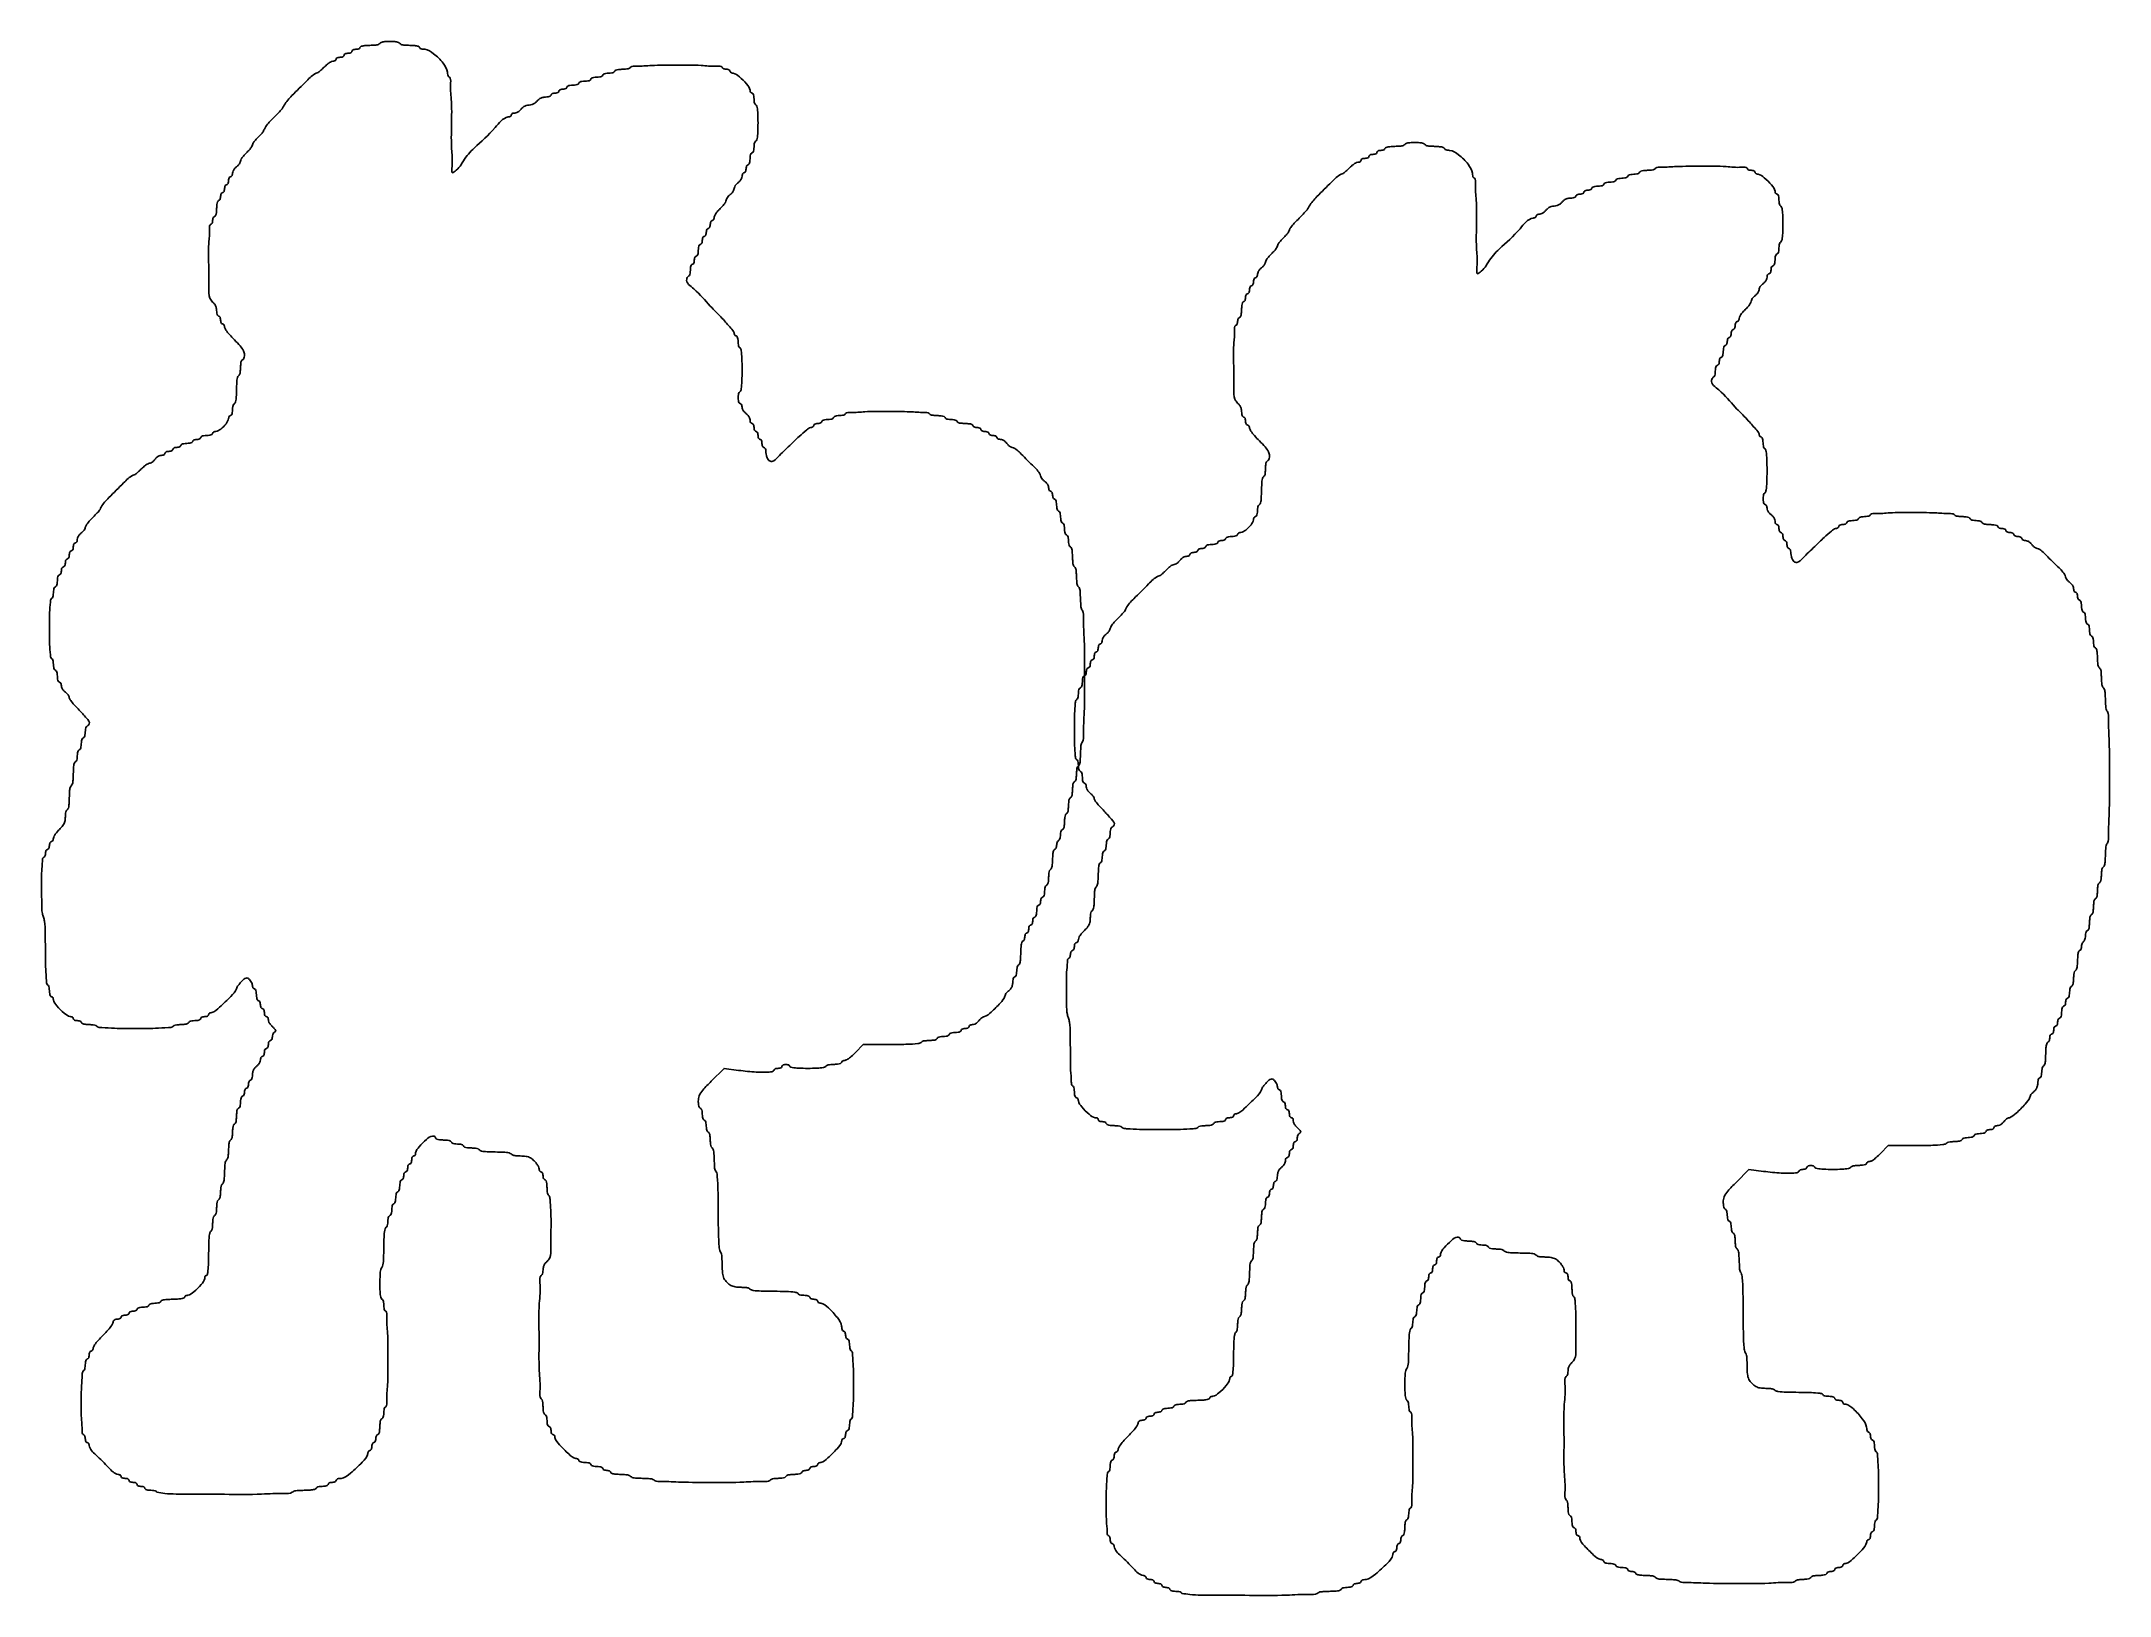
# Model space of a CAD drawing. Extents: x 34 to 401, y -16 to 259.
import ezdxf

# ---------------------------------------------------------------- set-up
doc = ezdxf.new("R2010")
doc.units = 0
doc.layers.get('0').update_dxf_attribs({"linetype": 'CONTINUOUS'})

msp = doc.modelspace()

# ---------------------------------------------------------------- linework, layer by layer
at = {"color": 7}
for points in [[(184.876956, 81.393133), (179.734025, 81.393133), (178.378228, 79.982023)], [(157.638136, 76.810198), (155.066098, 77.144219), (152.787443, 74.865558)], [(366.537584, 63.482326), (361.39464, 63.482326), (360.038835, 62.071216)], [(339.298756, 58.899391), (336.726715, 59.233411), (334.448044, 56.954751)]]:
    msp.add_lwpolyline(points, dxfattribs=at)
for points in [[(54.553226, 2.018141)], [(236.213851, -15.892648)]]:
    msp.add_lwpolyline(points, close=True, dxfattribs=at)
for points, knots in [([(54.553226, 2.018141), (54.50946, 2.083497), (54.389218, 2.263054), (53.975135, 2.338575), (53.495728, 2.371387), (53.011728, 2.401577), (52.60673, 2.482285), (52.429882, 2.70921), (52.350873, 2.945759), (52.05756, 3.049254), (51.731441, 3.076725), (51.402876, 3.102799), (51.114898, 3.209326), (51.025443, 3.429241), (50.936011, 3.64917), (50.647926, 3.755635), (50.319892, 3.782013), (49.991856, 3.808389), (49.703766, 3.914865), (49.614339, 4.134803), (49.524908, 4.354736), (49.236754, 4.461181), (48.909071, 4.487666), (48.579763, 4.513652), (48.295148, 4.621184), (48.19824, 4.835212), (48.147573, 5.044403), (47.924931, 5.169478), (47.084994, 5.21847), (45.691234, 6.756909), (44.122551, 8.32559), (42.584109, 9.719348), (42.535116, 10.559281), (42.41005, 10.781922), (42.200859, 10.832591), (41.986862, 10.92952), (41.879149, 11.213987), (41.854056, 11.544059), (41.824347, 11.868973), (41.726675, 12.164656), (41.306916, 12.28598), (41.329139, 13.455539), (41.116625, 15.157375), (41.16157, 17.902128), (41.133158, 20.599409), (41.299738, 22.377941), (41.333675, 23.468286), (41.753797, 23.695756), (41.817112, 24.118282), (41.854851, 24.594282), (41.883668, 25.079231), (41.964633, 25.484054), (42.191525, 25.660921), (42.428075, 25.739925), (42.531541, 26.033298), (42.559109, 26.3591), (42.584838, 26.688807), (42.692308, 26.973681), (42.906921, 27.069809), (43.116953, 27.124085), (43.242282, 27.353122), (43.250893, 27.716314), (43.58127, 28.27815), (44.181706, 29.02181), (45.029735, 29.887872), (45.869318, 30.752281), (46.487274, 31.499375), (46.789562, 32.060074), (46.849882, 32.467714), (47.145613, 32.67323), (47.495431, 32.711916), (47.825392, 32.735679), (48.113842, 32.842728), (48.203215, 33.062559), (48.292664, 33.282516), (48.580743, 33.388977), (48.908781, 33.415357), (49.236815, 33.441733), (49.524903, 33.548202), (49.614333, 33.768135), (49.703786, 33.988055), (49.991765, 34.094586), (50.32033, 34.12066), (50.646448, 34.148131), (50.939756, 34.25162), (51.018774, 34.488161), (51.195614, 34.71509), (51.600616, 34.7958), (52.084615, 34.825989), (52.56402, 34.858803), (52.978112, 34.934321), (53.142105, 35.179251), (53.30616, 35.42413), (53.719865, 35.499967), (54.201318, 35.531095), (54.677981, 35.567325), (55.101161, 35.633069), (55.264184, 35.932276), (55.675774, 36.14611), (56.407896, 36.201285), (57.371693, 36.239491), (58.355893, 36.267298), (59.050887, 36.341397), (59.505874, 36.521436), (59.543699, 36.799456), (59.775234, 36.918302), (60.357659, 36.951495), (61.31093, 37.680978), (62.282107, 38.652336), (63.011339, 39.604926), (63.044854, 40.188091), (63.16318, 40.41844), (63.50912, 40.470673), (63.595393, 41.307539), (63.721805, 42.488007), (63.717481, 44.363915), (63.755524, 46.173632), (63.811362, 47.464357), (63.991274, 48.18795), (64.349087, 48.468619), (64.388485, 49.008589), (64.432395, 49.642225), (64.468692, 50.280827), (64.522534, 50.811376), (64.783777, 51.054246), (65.04506, 51.297091), (65.098597, 51.827839), (65.136559, 52.465356), (65.17452, 53.102872), (65.22806, 53.633619), (65.489339, 53.876464), (65.750595, 54.119329), (65.804322, 54.649926), (65.841259, 55.288264), (65.88288, 55.922847), (65.927719, 56.46057), (66.225298, 56.707024), (66.464623, 57.10626), (66.507914, 57.851433), (66.546627, 58.816256), (66.591001, 59.77619), (66.623994, 60.530262), (66.886295, 60.926192), (67.175933, 61.252145), (67.209107, 61.900358), (67.254506, 62.694878), (67.292925, 63.495029), (67.339055, 64.13279), (67.590064, 64.456899), (67.870855, 64.699533), (67.919122, 65.234874), (67.959302, 65.870458), (67.996641, 66.508517), (68.050297, 67.039162), (68.311554, 67.282028), (68.572849, 67.524855), (68.626241, 68.05577), (68.665021, 68.692345), (68.700055, 69.333229), (68.760554, 69.855969), (69.000973, 70.10557), (69.265151, 70.264662), (69.336159, 70.683944), (69.370793, 71.161254), (69.400475, 71.645837), (69.481279, 72.05073), (69.708196, 72.227584), (69.94474, 72.3066), (70.048228, 72.59991), (70.075699, 72.926028), (70.101773, 73.254593), (70.208303, 73.542574), (70.428225, 73.632024), (70.64815, 73.721469), (70.754666, 74.009468), (70.780807, 74.337938), (70.808041, 74.664396), (70.912175, 74.95678), (71.144829, 75.037515), (71.371454, 75.19464), (71.457659, 75.575856), (71.483458, 76.049768), (71.546545, 76.604847), (71.7893, 77.13175), (72.178501, 77.507299), (72.56158, 77.834441), (72.814424, 78.22776), (72.904524, 78.623563), (72.921638, 78.943776), (73.037495, 79.20317), (73.252981, 79.274294), (73.469999, 79.366999), (73.576999, 79.653553), (73.603181, 79.982151), (73.629612, 80.310031), (73.736071, 80.598146), (73.956003, 80.687577), (74.175936, 80.77701), (74.282402, 81.065107), (74.3088, 81.393086), (74.335098, 81.721329), (74.441783, 82.008849), (74.660556, 82.099486), (74.878987, 82.181911), (74.988686, 82.45948), (75.012799, 82.781714), (75.051803, 83.129956), (75.201795, 83.446052), (75.434846, 83.591386), (75.695253, 83.781147), (75.438821, 84.168633), (75.099915, 84.463949), (74.698988, 84.886739), (74.414048, 85.315132), (74.301496, 85.720247), (74.285254, 86.029564), (74.16405, 86.268884), (73.951945, 86.328291), (73.736681, 86.423329), (73.629362, 86.708803), (73.603297, 87.037797), (73.576834, 87.365566), (73.470383, 87.653707), (73.250446, 87.743129), (73.030525, 87.832583), (72.923994, 88.120562), (72.89792, 88.449127), (72.870449, 88.775246), (72.766959, 89.06855), (72.530423, 89.147578), (72.303476, 89.324378), (72.222909, 89.729674), (72.191955, 90.212098), (72.161883, 90.697153), (72.079571, 91.097246), (71.858508, 91.282325), (71.631529, 91.327027), (71.511768, 91.561847), (71.488492, 91.849319), (71.426423, 92.205106), (71.236209, 92.575055), (70.96292, 92.915362), (70.606581, 93.277404), (70.001879, 93.051472), (69.587399, 92.577346), (69.125528, 92.079488), (68.793446, 91.668417), (68.536954, 90.839551), (67.405035, 89.61978), (65.948337, 88.326626), (64.746126, 87.053686), (64.004331, 87.014144), (63.78133, 86.888916), (63.730392, 86.6797), (63.633533, 86.465633), (63.348994, 86.358049), (63.019165, 86.332362), (62.693396, 86.304783), (62.400016, 86.201317), (62.321013, 85.964769), (62.144155, 85.737854), (61.739264, 85.657049), (61.254679, 85.627368), (60.77737, 85.592732), (60.358087, 85.521727), (60.198999, 85.257543), (59.949378, 85.017158), (59.426807, 84.956356), (58.784989, 84.922999), (58.151755, 84.878221), (57.612898, 84.839089), (57.263709, 84.398192), (56.030787, 84.367915), (53.883262, 84.19937), (50.672673, 84.22515), (47.462066, 84.199364), (45.314573, 84.367926), (44.081615, 84.398183), (43.732469, 84.839104), (43.193333, 84.878074), (42.561649, 84.923755), (41.914286, 84.953881), (41.404897, 85.022363), (41.138764, 85.242832), (41.064031, 85.49762), (40.767807, 85.598493), (40.443076, 85.627021), (40.11299, 85.652454), (39.828424, 85.760067), (39.73174, 85.974254), (39.679953, 86.183751), (39.455138, 86.308741), (38.868523, 86.3381), (37.919034, 87.071157), (36.947244, 88.041326), (36.215684, 88.993166), (36.184946, 89.577428), (36.062151, 89.806), (35.836558, 89.847948), (35.615853, 90.033818), (35.533123, 90.433098), (35.505001, 90.920259), (35.467133, 91.395734), (35.403682, 91.818132), (34.972198, 92.052851), (34.961344, 93.210694), (34.773832, 95.088007), (34.824346, 97.992253), (34.734198, 100.798605), (34.77311, 102.833495), (34.45824, 103.948431), (34.111349, 104.972331), (34.157228, 106.780385), (34.07779, 109.238382), (34.074046, 111.824219), (34.26021, 113.424807), (34.264108, 114.52175), (34.671233, 114.638085), (34.768764, 114.933974), (34.798423, 115.259144), (34.823892, 115.587973), (34.930544, 115.875898), (35.150443, 115.965364), (35.370386, 116.05478), (35.476835, 116.342927), (35.503304, 116.67067), (35.529351, 116.999756), (35.636718, 117.284982), (35.851649, 117.38056), (36.062748, 117.437366), (36.185932, 117.671675), (36.198684, 117.993517), (36.367805, 118.442336), (36.745537, 118.956905), (37.300698, 119.533384), (37.903676, 120.121571), (38.290026, 120.914894), (38.316886, 121.688924), (38.364786, 122.322063), (38.416174, 122.815496), (38.715457, 123.02883), (38.944719, 123.431781), (38.993012, 124.171898), (39.028746, 125.139498), (39.076755, 126.096661), (39.102711, 126.855769), (39.383779, 127.254247), (39.664873, 127.652698), (39.690655, 128.412012), (39.739641, 129.368019), (39.7719, 130.339732), (39.828117, 131.070466), (40.041852, 131.482188), (40.341073, 131.645191), (40.406812, 132.068379), (40.443044, 132.545038), (40.474172, 133.02649), (40.550008, 133.440199), (40.79489, 133.604247), (41.039805, 133.768265), (41.11543, 134.18217), (41.147672, 134.662577), (41.179912, 135.142984), (41.255541, 135.556887), (41.500449, 135.720909), (41.745361, 135.88494), (41.82097, 136.298782), (41.853319, 136.779515), (41.885171, 137.258756), (41.961761, 137.675546), (42.28933, 137.88862), (42.857618, 138.343956), (41.787182, 139.532137), (40.979174, 140.495181), (39.953742, 141.516093), (39.343596, 142.22951), (39.032207, 142.777962), (38.948112, 143.206574), (38.678742, 143.536823), (38.320887, 143.835486), (37.956984, 144.158413), (37.702835, 144.549452), (37.613342, 144.94631), (37.595212, 145.264758), (37.481961, 145.52868), (37.250115, 145.589699), (37.026343, 145.770614), (36.944724, 146.173071), (36.914901, 146.658098), (36.881985, 147.137216), (36.806487, 147.551361), (36.561553, 147.715347), (36.316682, 147.879402), (36.240792, 148.293119), (36.209943, 148.774506), (36.172713, 149.251405), (36.109446, 149.673999), (35.700755, 149.894265), (35.644214, 150.917461), (35.497378, 152.590591), (35.506791, 155.12369), (35.497378, 157.656788), (35.644214, 159.329918), (35.700755, 160.353114), (36.109446, 160.57338), (36.172713, 160.995975), (36.209943, 161.472873), (36.240792, 161.95426), (36.316681, 162.367978), (36.561553, 162.532031), (36.806484, 162.696024), (36.882002, 163.110116), (36.914816, 163.589521), (36.945005, 164.07352), (37.025715, 164.478522), (37.252644, 164.655362), (37.489185, 164.73438), (37.592674, 165.027688), (37.620146, 165.353805), (37.646219, 165.682371), (37.75275, 165.97035), (37.97267, 166.059803), (38.192603, 166.149233), (38.299072, 166.437321), (38.325449, 166.765356), (38.351826, 167.093391), (38.458296, 167.381476), (38.678228, 167.47091), (38.898159, 167.560345), (39.004629, 167.848431), (39.031005, 168.176466), (39.057382, 168.504502), (39.163852, 168.792588), (39.383782, 168.882024), (39.603716, 168.971452), (39.710176, 169.259569), (39.736606, 169.587449), (39.762788, 169.916046), (39.869789, 170.2026), (40.086806, 170.295306), (40.302292, 170.366428), (40.418139, 170.625838), (40.435302, 170.945965), (40.525148, 171.342206), (40.779186, 171.733469), (41.143195, 172.056382), (41.501649, 172.355617), (41.76982, 172.688281), (41.852647, 173.095477), (42.086584, 173.589779), (42.590744, 174.189168), (43.262872, 174.877266), (43.925183, 175.557956), (44.445446, 176.115509), (44.902587, 177.162175), (46.399399, 178.70522), (48.284307, 180.52966), (49.771233, 182.091344), (50.774087, 182.446941), (51.220163, 182.842617), (51.732561, 183.348162), (52.254824, 183.85933), (52.740109, 184.246264), (53.178087, 184.40505), (53.564631, 184.488621), (53.900907, 184.75473), (54.201004, 185.114174), (54.523983, 185.478269), (54.915267, 185.732327), (55.311503, 185.822169), (55.631632, 185.839333), (55.891042, 185.95518), (55.962163, 186.170666), (56.054869, 186.387683), (56.341423, 186.494684), (56.670021, 186.520865), (56.997901, 186.547296), (57.286021, 186.653755), (57.375444, 186.873692), (57.464899, 187.093611), (57.752876, 187.200142), (58.081442, 187.226216), (58.40756, 187.253687), (58.700866, 187.357176), (58.779892, 187.593713), (58.956705, 187.820658), (59.361895, 187.901262), (59.844893, 187.932023), (60.327889, 187.962785), (60.733081, 188.043386), (60.90989, 188.270332), (60.988933, 188.506858), (61.282133, 188.610408), (61.608781, 188.637577), (61.93543, 188.664745), (62.228628, 188.768296), (62.307674, 189.004823), (62.484468, 189.231774), (62.889773, 189.312339), (63.372162, 189.343296), (63.857341, 189.373357), (64.257125, 189.455695), (64.442709, 189.676574), (64.485545, 189.90252), (64.716053, 190.024766), (65.217415, 190.051973), (66.009838, 190.516795), (66.78512, 191.292076), (67.249942, 192.084499), (67.277149, 192.585859), (67.399393, 192.81637), (67.625346, 192.859197), (67.846182, 193.04483), (67.928856, 193.444225), (67.957118, 193.931499), (67.994528, 194.406373), (68.059106, 194.830298), (68.371662, 194.998089), (68.575338, 195.478113), (68.630628, 196.316199), (68.662645, 197.458904), (68.703783, 198.59146), (68.742948, 199.447489), (68.97485, 199.911907), (69.285566, 200.163845), (69.328329, 200.702897), (69.371968, 201.335505), (69.404259, 201.979442), (69.468551, 202.497003), (69.699572, 202.752436), (69.962523, 202.874621), (70.038744, 203.242437), (70.117002, 203.736384), (69.880474, 204.472711), (69.238865, 205.336191), (68.349402, 206.235482), (67.4655, 207.142488), (66.864544, 207.885862), (66.534232, 208.447735), (66.525614, 208.810923), (66.400286, 209.039961), (66.190255, 209.094237), (65.975642, 209.190363), (65.868185, 209.475254), (65.84239, 209.804866), (65.815061, 210.131008), (65.710946, 210.423456), (65.478288, 210.504178), (65.25167, 210.661316), (65.165413, 211.042465), (65.139907, 211.516741), (65.075487, 212.070168), (64.837689, 212.603214), (64.346719, 213.032432), (63.666397, 213.950823), (63.846706, 216.524146), (63.713891, 219.745957), (63.675319, 223.345386), (63.945126, 225.314905), (63.849478, 226.686688), (64.304083, 226.822118), (64.402376, 227.116898), (64.431231, 227.443234), (64.458812, 227.769005), (64.559879, 228.065017), (64.814623, 228.139798), (65.035171, 228.40585), (65.103031, 228.915866), (65.13656, 229.559799), (65.170085, 230.203735), (65.237951, 230.713746), (65.458488, 230.979808), (65.713262, 231.054563), (65.814161, 231.350715), (65.842583, 231.675789), (65.868395, 232.004644), (65.974978, 232.292565), (66.194889, 232.382028), (66.414824, 232.471455), (66.521292, 232.759543), (66.54767, 233.087577), (66.574046, 233.415613), (66.680517, 233.703699), (66.900448, 233.793134), (67.120381, 233.882564), (67.22684, 234.170681), (67.25327, 234.49856), (67.279452, 234.827158), (67.386453, 235.113711), (67.60347, 235.206416), (67.818958, 235.277538), (67.934805, 235.536948), (67.95197, 235.857077), (68.041811, 236.253313), (68.295868, 236.644597), (68.659962, 236.967576), (69.019406, 237.267671), (69.285515, 237.603947), (69.369086, 237.990493), (69.527868, 238.428469), (69.914826, 238.913774), (70.426551, 239.436625), (70.935127, 239.952013), (71.326765, 240.411714), (71.486558, 240.848687), (71.64636, 241.285679), (72.037954, 241.745268), (72.544985, 242.259419), (73.049144, 242.773331), (73.446435, 243.225712), (73.608625, 243.705157), (73.914647, 244.251713), (74.539677, 244.94187), (75.367817, 245.786295), (76.186498, 246.632117), (76.828837, 247.302402), (77.375557, 248.394352), (78.833255, 249.98034), (80.745736, 251.788414), (82.227099, 253.352698), (83.229646, 253.70804), (83.675901, 254.103731), (84.189088, 254.611117), (84.722678, 255.129313), (85.237376, 255.506221), (85.686175, 255.675471), (86.00802, 255.688204), (86.242329, 255.811391), (86.299135, 256.02249), (86.394713, 256.237421), (86.679939, 256.344788), (87.009024, 256.370835), (87.336769, 256.397303), (87.624913, 256.503755), (87.714336, 256.72369), (87.803774, 256.943621), (88.091859, 257.05009), (88.419895, 257.076467), (88.74793, 257.102845), (89.036019, 257.209311), (89.125446, 257.429249), (89.214913, 257.649155), (89.502807, 257.755777), (89.831798, 257.781401), (90.156376, 257.810499), (90.453877, 257.909558), (90.528405, 258.182448), (90.882996, 258.388069), (91.49188, 258.454486), (92.30404, 258.484762), (93.096632, 258.530389), (93.741841, 258.56831), (94.064329, 258.840275), (94.386917, 259.112918), (95.031351, 259.14551), (95.828229, 259.220721), (96.625106, 259.145509), (97.269544, 259.112919), (97.592127, 258.840273), (97.914638, 258.568321), (98.559624, 258.530279), (99.353466, 258.485332), (100.161163, 258.452626), (100.780429, 258.391863), (101.122205, 258.17464), (101.241498, 257.895306), (101.605804, 257.810228), (102.443939, 257.785999), (103.840594, 256.919773), (105.196653, 255.563352), (106.062323, 254.168161), (106.087327, 253.328288), (106.17125, 252.96656), (106.686998, 252.736635), (106.489533, 251.060031), (106.852164, 248.493096), (106.764032, 244.535451), (106.688731, 240.291497), (107.008549, 238.143006), (106.697866, 235.51576), (107.812369, 236.557514), (108.40842, 237.133459), (109.205087, 238.683104), (111.30215, 240.867681), (114.039053, 243.101644), (115.90334, 245.7333), (117.071049, 245.811569), (117.291646, 245.936762), (117.3448, 246.143046), (117.423206, 246.352619), (117.679529, 246.469425), (118.000892, 246.486173), (118.396237, 246.57647), (118.789884, 246.828948), (119.112853, 247.209384), (119.484565, 247.586853), (119.980254, 247.835162), (120.522765, 247.904181), (121.064719, 247.973586), (121.562132, 248.220701), (121.937951, 248.612537), (122.313064, 249.013883), (122.84195, 249.255015), (123.396495, 249.318539), (123.870525, 249.344242), (124.251721, 249.430463), (124.40885, 249.657086), (124.489585, 249.889739), (124.781967, 249.993872), (125.108425, 250.021107), (125.436895, 250.047247), (125.724896, 250.153764), (125.81434, 250.37369), (125.90379, 250.593613), (126.191771, 250.700142), (126.520336, 250.726217), (126.846453, 250.753688), (127.13976, 250.857176), (127.218781, 251.093716), (127.395618, 251.320647), (127.800621, 251.401357), (128.28462, 251.431546), (128.764026, 251.464359), (129.178115, 251.53988), (129.342114, 251.784803), (129.506144, 252.029707), (129.920042, 252.105337), (130.40045, 252.137577), (130.880856, 252.169818), (131.294759, 252.245447), (131.458782, 252.490357), (131.622806, 252.735265), (132.036708, 252.810893), (132.517116, 252.843134), (132.997522, 252.875375), (133.411426, 252.951001), (133.575447, 253.195913), (133.739484, 253.44081), (134.153278, 253.516534), (134.63427, 253.548266), (135.11258, 253.58233), (135.531678, 253.653441), (135.690791, 253.917611), (135.940403, 254.158), (136.462995, 254.218783), (137.104722, 254.252232), (137.738281, 254.296682), (138.276367, 254.336594), (138.661346, 254.817193), (140.145776, 254.763292), (142.727766, 255.008638), (146.605043, 254.914271), (150.604119, 255.059086), (152.993056, 254.676057), (154.670305, 254.889102), (154.827241, 254.381664), (155.121393, 254.282781), (155.446887, 254.253522), (155.776763, 254.228291), (156.061372, 254.120638), (156.158048, 253.906458), (156.209838, 253.696961), (156.434652, 253.571972), (157.021267, 253.542613), (157.970755, 252.809556), (158.942544, 251.839386), (159.674104, 250.887546), (159.704841, 250.303284), (159.827637, 250.07471), (160.053231, 250.032764), (160.273937, 249.846888), (160.356668, 249.447645), (160.384784, 248.96029), (160.422673, 248.485509), (160.486073, 248.061391), (160.823989, 247.88213), (160.999643, 247.265419), (161.060936, 246.216245), (161.110756, 244.729242), (161.060933, 243.24225), (160.999649, 242.193057), (160.823982, 241.576371), (160.486088, 241.397064), (160.422545, 240.973247), (160.385427, 240.496842), (160.354547, 240.015318), (160.278664, 239.601627), (160.033793, 239.437568), (159.78886, 239.273577), (159.713342, 238.859484), (159.680528, 238.38008), (159.650339, 237.89608), (159.569629, 237.491078), (159.342701, 237.314238), (159.106159, 237.235223), (159.002682, 236.941885), (158.975156, 236.615923), (158.949278, 236.286795), (158.842215, 236.000347), (158.625207, 235.907624), (158.409718, 235.836506), (158.293871, 235.577098), (158.276713, 235.256956), (158.186839, 234.860788), (157.932935, 234.46918), (157.566752, 234.146166), (157.203169, 233.836267), (156.941653, 233.474098), (156.85877, 233.087605), (156.775967, 232.70093), (156.514136, 232.339475), (156.15519, 232.029542), (155.79829, 231.729388), (155.532024, 231.39349), (155.448487, 231.006859), (155.289684, 230.568966), (154.902791, 230.083279), (154.387495, 229.55884), (153.867024, 229.023832), (153.490145, 228.508962), (153.320891, 228.060189), (153.308158, 227.73834), (153.184971, 227.504032), (152.973871, 227.447227), (152.75894, 227.351649), (152.651571, 227.066423), (152.625524, 226.737337), (152.599056, 226.409593), (152.492605, 226.121449), (152.272671, 226.032025), (152.052741, 225.942587), (151.946272, 225.654503), (151.919895, 225.326466), (151.893518, 224.998431), (151.787049, 224.710343), (151.567114, 224.620914), (151.347194, 224.53146), (151.240663, 224.243482), (151.214589, 223.914917), (151.187118, 223.588799), (151.083629, 223.295493), (150.847092, 223.216467), (150.620147, 223.039654), (150.539544, 222.634464), (150.508782, 222.151466), (150.47802, 221.66847), (150.397419, 221.263278), (150.170473, 221.086469), (149.933947, 221.007425), (149.830397, 220.714226), (149.803229, 220.387577), (149.776059, 220.06093), (149.672511, 219.767727), (149.435977, 219.688694), (149.20906, 219.51184), (149.128233, 219.10699), (149.098683, 218.622163), (149.063574, 218.14573), (148.993743, 217.724273), (148.623954, 217.510245), (148.115224, 216.516827), (150.567524, 214.805989), (152.231414, 212.544524), (154.653036, 210.285238), (155.933397, 208.691698), (156.865346, 207.779095), (156.881634, 207.263037), (157.005756, 207.035677), (157.230986, 206.993894), (157.451735, 206.807983), (157.534443, 206.40876), (157.562522, 205.921425), (157.600589, 205.446539), (157.663538, 205.02269), (158.025699, 204.830484), (158.165725, 204.077596), (158.248861, 202.819869), (158.28254, 200.984799), (158.248984, 199.149733), (158.165496, 197.892), (158.025935, 197.139119), (157.663071, 196.946903), (157.604467, 196.523118), (157.54293, 196.04789), (157.599084, 195.561779), (157.675793, 195.159523), (157.90021, 194.978583), (158.13193, 194.917568), (158.245226, 194.65365), (158.263327, 194.335171), (158.352892, 193.938481), (158.606733, 193.546649), (158.975444, 193.223677), (159.344198, 192.90078), (159.597916, 192.508732), (159.68783, 192.112659), (159.70498, 191.792499), (159.82083, 191.533095), (160.036317, 191.461973), (160.253335, 191.369267), (160.360335, 191.082713), (160.386517, 190.754115), (160.412948, 190.426236), (160.519407, 190.13812), (160.739339, 190.04869), (160.959271, 189.959255), (161.065742, 189.671169), (161.092118, 189.343133), (161.118495, 189.015098), (161.224964, 188.727011), (161.444896, 188.637579), (161.664821, 188.548133), (161.771325, 188.260115), (161.797529, 187.931744), (161.82453, 187.604926), (161.9293, 187.313525), (162.158345, 187.230887), (162.384224, 187.092154), (162.474828, 186.734405), (162.502351, 186.297915), (162.551271, 185.77796), (162.742462, 185.302196), (162.994925, 184.810953), (163.867805, 184.62795), (165.007481, 186.016411), (166.573156, 187.371164), (168.236583, 189.084018), (169.466612, 190.089872), (170.235545, 190.765693), (170.687934, 190.776272), (170.912851, 190.902583), (170.965159, 191.111901), (171.061711, 191.326239), (171.346389, 191.433754), (171.676167, 191.459467), (172.001949, 191.487038), (172.295323, 191.590506), (172.374332, 191.82705), (172.551173, 192.053979), (172.956174, 192.13469), (173.440174, 192.164879), (173.919579, 192.197693), (174.33367, 192.273211), (174.497664, 192.518141), (174.661715, 192.763014), (175.075462, 192.838879), (175.556689, 192.869856), (176.034158, 192.906628), (176.45534, 192.971028), (176.719619, 193.447482), (178.144847, 193.36324), (180.43962, 193.630957), (184.030953, 193.54994), (187.578733, 193.608416), (189.942824, 193.402453), (191.301691, 193.413804), (191.668718, 192.952983), (192.207177, 192.913479), (192.84058, 192.868857), (193.482354, 192.835456), (194.004945, 192.774668), (194.254556, 192.534275), (194.413684, 192.270117), (194.832672, 192.198912), (195.311566, 192.165356), (195.790464, 192.131803), (196.209447, 192.06059), (196.368587, 191.796445), (196.618127, 191.555985), (197.141319, 191.495801), (197.779704, 191.459043), (198.425187, 191.426421), (198.934914, 191.358391), (199.201006, 191.137873), (199.275757, 190.883095), (199.571914, 190.782198), (199.896992, 190.753775), (200.225851, 190.727965), (200.513775, 190.621382), (200.603239, 190.40147), (200.692665, 190.181536), (200.980746, 190.075068), (201.308777, 190.048688), (201.636812, 190.022313), (201.924901, 189.915843), (202.014336, 189.695911), (202.103767, 189.475977), (202.391887, 189.369519), (202.719766, 189.34309), (203.04836, 189.316906), (203.334907, 189.209905), (203.42761, 188.992888), (203.498738, 188.777399), (203.758156, 188.661554), (204.078282, 188.644389), (204.474543, 188.554558), (204.865693, 188.30043), (205.188604, 187.937276), (205.484639, 187.579597), (205.808885, 187.312085), (206.70241, 187.114198), (208.053334, 185.705384), (209.665484, 184.093239), (211.074297, 182.742315), (211.272185, 181.848791), (211.539693, 181.524551), (211.897359, 181.228504), (212.26052, 180.905602), (212.514653, 180.514448), (212.60448, 180.118184), (212.621647, 179.798062), (212.737489, 179.538651), (212.952973, 179.467532), (213.169974, 179.374806), (213.277033, 179.088361), (213.302912, 178.759232), (213.330437, 178.433269), (213.433921, 178.139925), (213.670472, 178.060922), (213.897396, 177.884072), (213.978105, 177.479074), (214.008295, 176.995075), (214.041106, 176.515668), (214.116628, 176.101584), (214.361545, 175.937575), (214.606463, 175.773558), (214.682096, 175.359651), (214.714336, 174.879244), (214.746577, 174.398836), (214.822203, 173.984936), (215.067105, 173.82091), (215.312007, 173.656884), (215.387633, 173.242984), (215.419874, 172.762576), (215.452115, 172.282171), (215.527744, 171.868258), (215.772671, 171.704253), (216.017552, 171.540197), (216.093344, 171.126467), (216.124703, 170.64516), (216.160104, 170.167978), (216.227899, 169.746088), (216.51061, 169.586616), (216.738627, 169.253132), (216.794416, 168.626386), (216.829252, 167.821903), (216.873635, 167.02716), (216.911697, 166.382337), (217.183779, 166.059807), (217.455799, 165.737218), (217.494348, 165.092858), (217.536024, 164.295543), (217.580516, 163.500233), (217.613841, 162.852147), (217.903497, 162.526201), (218.165718, 162.130222), (218.199414, 161.376575), (218.239797, 160.414245), (218.292717, 159.457951), (218.3036, 158.693322), (218.827175, 158.029828), (218.72732, 156.025116), (219.012577, 152.252511), (218.907559, 146.657026), (219.012587, 141.061525), (218.727303, 137.288944), (218.827189, 135.284206), (218.303583, 134.620739), (218.292916, 133.855923), (218.238755, 132.900701), (218.202792, 131.934552), (218.159011, 131.189619), (217.919748, 130.790348), (217.622142, 130.543912), (217.577307, 130.006178), (217.535683, 129.371599), (217.498747, 128.733259), (217.445022, 128.202666), (217.183775, 127.959797), (216.922502, 127.71695), (216.868964, 127.186206), (216.831003, 126.548689), (216.793041, 125.911173), (216.739499, 125.380418), (216.478207, 125.137583), (216.216941, 124.894723), (216.163398, 124.363984), (216.125438, 123.726467), (216.08748, 123.088947), (216.033933, 122.558213), (215.772674, 122.315345), (215.511354, 122.072545), (215.458053, 121.541479), (215.418759, 120.905687), (215.38556, 120.262007), (215.3207, 119.745913), (215.09185, 119.488453), (214.83098, 119.376791), (214.744784, 119.02394), (214.712785, 118.624829), (214.683743, 118.187047), (214.580971, 117.802255), (214.369086, 117.55431), (214.149265, 117.34191), (214.040404, 117.016296), (214.009673, 116.657973), (213.98071, 116.333657), (213.879335, 116.043868), (213.607589, 115.974318), (213.403076, 115.618065), (213.336263, 115.010337), (213.305321, 114.198414), (213.262852, 113.403136), (213.217441, 112.764514), (212.96637, 112.440487), (212.685586, 112.19785), (212.63746, 111.662352), (212.596465, 111.027707), (212.562052, 110.386281), (212.50144, 109.863646), (212.261043, 109.614021), (211.996849, 109.454946), (211.925838, 109.035655), (211.891204, 108.558346), (211.861522, 108.073763), (211.780721, 107.66887), (211.553808, 107.49202), (211.317281, 107.412982), (211.213736, 107.119781), (211.186567, 106.793133), (211.159399, 106.466484), (211.055843, 106.173279), (210.819307, 106.094246), (210.592365, 105.917428), (210.511764, 105.512241), (210.481002, 105.029244), (210.450241, 104.546245), (210.36964, 104.14106), (210.142701, 103.964237), (209.906154, 103.885223), (209.802659, 103.591913), (209.775188, 103.265794), (209.749113, 102.937229), (209.642586, 102.649252), (209.422671, 102.559796), (209.202743, 102.470364), (209.096278, 102.182278), (209.0699, 101.854244), (209.043523, 101.526209), (208.93705, 101.238116), (208.717103, 101.148701), (208.497204, 101.059223), (208.390564, 100.771342), (208.365048, 100.442304), (208.335559, 100.117892), (208.237566, 99.819941), (207.948075, 99.74315), (207.759405, 99.305423), (207.690101, 98.596785), (207.660189, 97.618564), (207.622576, 96.65309), (207.567311, 95.921258), (207.353481, 95.509645), (207.054276, 95.346625), (206.988556, 94.923414), (206.952202, 94.446932), (206.92152, 93.964831), (206.844574, 93.552729), (206.603852, 93.386612), (206.359597, 93.241641), (206.277964, 92.852405), (206.250248, 92.381872), (206.187942, 91.825357), (205.944474, 91.299944), (205.560877, 90.924016), (205.188948, 90.623278), (204.921772, 90.296957), (204.76428, 89.571247), (203.844663, 88.508228), (202.660217, 87.324034), (201.597527, 86.40418), (200.87147, 86.246923), (200.546196, 85.979012), (200.249712, 85.621343), (199.926816, 85.258041), (199.53565, 85.003928), (199.13939, 84.914099), (198.819267, 84.896934), (198.559856, 84.781087), (198.488744, 84.565597), (198.396018, 84.348592), (198.109568, 84.24153), (197.780435, 84.215651), (197.454468, 84.188126), (197.161125, 84.084649), (197.082111, 83.848105), (196.90527, 83.621176), (196.500269, 83.540467), (196.016269, 83.510277), (195.536864, 83.477464), (195.122774, 83.401944), (194.958778, 83.157018), (194.794734, 82.912124), (194.380943, 82.836399), (193.89995, 82.804668), (193.42164, 82.770604), (193.002543, 82.699493), (192.84343, 82.435323), (192.593815, 82.194937), (192.071262, 82.134127), (191.429347, 82.100825), (190.796483, 82.055851), (190.256758, 82.017183), (189.946314, 81.6212), (188.993547, 81.503885), (187.320962, 81.405059), (185.801595, 81.397645), (184.876956, 81.393133)], [0, 0, 0, 0, 0.229363, 0.630145, 1.165419, 1.700693, 2.101475, 2.330838, 2.533146, 2.816545, 3.17521, 3.533874, 3.81727, 4.019561, 4.221853, 4.505248, 4.86391, 5.222575, 5.505974, 5.708282, 5.910573, 6.193969, 6.552633, 6.911296, 7.194691, 7.396982, 7.589256, 7.819697, 8.093829, 10.103669, 13.36303, 15.372866, 15.647, 15.877437, 16.069699, 16.271994, 16.555392, 16.914062, 17.272714, 17.556106, 17.758404, 18.463748, 20.401271, 23.432856, 26.464423, 28.401939, 29.107282, 29.336651, 29.737434, 30.272708, 30.807982, 31.208765, 31.438131, 31.640427, 31.923824, 32.282488, 32.641153, 32.92455, 33.126848, 33.319977, 33.555349, 33.837599, 34.405165, 35.43799, 36.732201, 38.026411, 39.059236, 39.626803, 39.925587, 40.242661, 40.612789, 40.971453, 41.25485, 41.457146, 41.659444, 41.942841, 42.301503, 42.660168, 42.943564, 43.145861, 43.348157, 43.631554, 43.990218, 44.348881, 44.632277, 44.834575, 45.063943, 45.464725, 45.999999, 46.535273, 46.936056, 47.165424, 47.394793, 47.795576, 48.33085, 48.866124, 49.266908, 49.496276, 49.834674, 50.602946, 51.675415, 52.747885, 53.516157, 53.854555, 54.047092, 54.2791, 54.555821, 55.8059, 57.619029, 58.869107, 59.145829, 59.377836, 59.570373, 60.088531, 61.439863, 63.491671, 65.54348, 66.894812, 67.412969, 67.675589, 68.198146, 68.910569, 69.622993, 70.145549, 70.40817, 70.67079, 71.193348, 71.905773, 72.618196, 73.140753, 73.403373, 73.665994, 74.188551, 74.900974, 75.613399, 76.135957, 76.398577, 76.736975, 77.505247, 78.577716, 79.650185, 80.418458, 80.756856, 81.056861, 81.703103, 82.592894, 83.482686, 84.128929, 84.428934, 84.691556, 85.214112, 85.926536, 86.638961, 87.161518, 87.424138, 87.686758, 88.209315, 88.921738, 89.634162, 90.156718, 90.419339, 90.648707, 91.04949, 91.584764, 92.120038, 92.52082, 92.750188, 92.952486, 93.235883, 93.594547, 93.953212, 94.236608, 94.438905, 94.641201, 94.924597, 95.28326, 95.641924, 95.925321, 96.127619, 96.350392, 96.724737, 97.220954, 97.803646, 98.381962, 98.918126, 99.411463, 99.891956, 100.289736, 100.609573, 100.868248, 101.065668, 101.267964, 101.551361, 101.910025, 102.268688, 102.552084, 102.75438, 102.956679, 103.240075, 103.59874, 103.957404, 104.240801, 104.443097, 104.6435, 104.91749, 105.261488, 105.628766, 105.967835, 106.249003, 106.479914, 106.788743, 107.361902, 107.952482, 108.494252, 108.896157, 109.190281, 109.432936, 109.627374, 109.829671, 110.113067, 110.47173, 110.830394, 111.11379, 111.316087, 111.518385, 111.801782, 112.160446, 112.519109, 112.802505, 113.004802, 113.234169, 113.634952, 114.170226, 114.7055, 115.106283, 115.335652, 115.528905, 115.764972, 116.048362, 116.406768, 116.837777, 117.268543, 117.759007, 118.17392, 118.99342, 119.66241, 120.216778, 120.550777, 122.241864, 124.99862, 126.710185, 126.984878, 127.215657, 127.407978, 127.610274, 127.893671, 128.252335, 128.611, 128.894397, 129.096695, 129.326062, 129.726845, 130.262119, 130.797393, 131.198176, 131.427543, 131.690164, 132.212721, 132.925145, 133.637568, 134.160125, 134.422744, 135.242208, 137.531897, 141.151379, 144.77086, 147.060547, 147.88001, 148.14263, 148.665188, 149.377613, 150.090034, 150.612591, 150.875212, 151.077508, 151.360905, 151.719569, 152.078232, 152.361628, 152.563924, 152.756462, 152.988471, 153.265192, 154.515271, 156.328401, 157.57848, 157.855201, 158.087209, 158.279746, 158.509113, 158.909896, 159.44517, 159.980444, 160.381227, 160.610596, 161.353869, 163.408752, 166.636294, 169.863833, 171.918716, 172.661989, 173.329536, 175.14972, 177.985328, 180.820937, 182.641121, 183.308668, 183.510964, 183.794361, 184.153025, 184.51169, 184.795086, 184.997383, 185.199681, 185.483077, 185.84174, 186.200404, 186.483801, 186.686097, 186.879874, 187.118874, 187.407055, 187.85099, 188.526052, 189.310346, 190.253957, 191.037514, 191.887952, 192.529264, 193.002651, 193.251337, 193.589734, 194.358007, 195.430476, 196.502945, 197.271217, 197.609615, 197.948013, 198.716285, 199.788754, 200.861224, 201.629496, 201.967894, 202.197261, 202.598044, 203.133318, 203.668592, 204.069375, 204.298744, 204.528111, 204.928894, 205.464168, 205.999442, 206.400225, 206.629592, 206.858961, 207.259744, 207.795018, 208.330292, 208.731075, 208.960441, 209.489425, 210.612981, 212.538547, 213.825019, 214.835897, 215.368233, 215.691567, 216.12619, 216.605179, 217.098514, 217.579007, 217.976788, 218.296625, 218.5553, 218.75272, 218.982088, 219.38287, 219.918144, 220.453418, 220.854201, 221.083569, 221.312937, 221.713721, 222.248995, 222.784268, 223.185051, 223.414419, 224.081965, 225.902149, 228.737758, 231.573367, 233.393551, 234.061097, 234.290464, 234.691247, 235.226521, 235.761795, 236.162578, 236.391947, 236.621315, 237.022097, 237.557371, 238.092645, 238.493428, 238.722796, 238.925094, 239.20849, 239.567153, 239.925817, 240.209214, 240.41151, 240.613807, 240.897203, 241.255868, 241.61453, 241.897927, 242.100225, 242.302521, 242.585918, 242.944582, 243.303247, 243.586643, 243.78894, 243.991238, 244.274634, 244.633297, 244.991961, 245.275358, 245.477654, 245.675073, 245.933747, 246.253584, 246.651364, 247.131858, 247.625195, 248.104621, 248.540633, 248.866253, 249.335035, 250.166586, 251.198836, 252.2219, 253.027276, 253.453904, 255.625635, 259.326693, 261.499027, 261.862785, 262.488129, 263.255429, 264.031927, 264.68406, 265.091122, 265.420205, 265.858322, 266.338409, 266.831747, 267.312241, 267.710021, 268.029859, 268.288533, 268.485951, 268.688248, 268.971644, 269.330308, 269.688973, 269.97237, 270.174668, 270.376964, 270.66036, 271.019023, 271.377688, 271.661084, 271.86338, 272.092749, 272.493532, 273.028806, 273.56408, 273.964863, 274.194231, 274.396527, 274.679924, 275.038588, 275.397251, 275.680647, 275.882945, 276.112313, 276.513095, 277.048369, 277.583643, 277.984426, 278.213794, 278.406558, 278.639854, 278.918696, 279.921262, 281.249939, 282.252503, 282.531346, 282.764642, 282.957404, 283.186773, 283.587556, 284.12283, 284.658104, 285.058887, 285.288254, 285.661723, 286.546022, 287.814269, 289.082514, 289.966813, 290.340282, 290.602902, 291.125459, 291.837882, 292.550307, 293.072865, 293.335485, 293.552168, 293.901075, 294.359405, 295.078436, 296.117834, 297.576907, 298.871118, 299.903944, 300.471511, 300.753761, 300.989133, 301.182262, 301.384559, 301.667954, 302.026617, 302.385282, 302.668679, 302.870977, 303.09375, 303.468094, 303.964312, 304.547003, 305.125319, 305.661484, 306.491772, 308.447514, 312.955495, 316.531713, 318.795478, 319.606512, 319.808808, 320.092205, 320.450869, 320.809534, 321.092931, 321.295229, 321.557849, 322.080405, 322.792829, 323.505252, 324.027809, 324.290429, 324.492727, 324.776123, 325.134788, 325.493453, 325.776849, 325.979145, 326.181442, 326.464838, 326.823501, 327.182165, 327.465562, 327.66786, 327.870157, 328.153553, 328.512217, 328.87088, 329.154276, 329.356573, 329.553993, 329.812667, 330.132504, 330.530286, 331.010779, 331.504114, 331.984201, 332.422319, 332.751402, 333.158465, 333.810599, 334.587096, 335.357275, 335.990969, 336.368244, 336.745517, 337.37921, 338.149389, 338.918387, 339.548652, 339.920378, 340.424355, 341.417517, 342.697693, 343.974996, 344.960115, 345.451253, 347.621278, 351.321692, 353.492714, 353.856472, 354.481816, 355.249116, 356.033409, 356.708471, 357.152406, 357.440587, 357.679587, 357.873364, 358.075661, 358.359057, 358.717722, 359.076384, 359.35978, 359.562079, 359.764375, 360.047772, 360.406436, 360.765101, 361.048497, 361.250794, 361.453092, 361.736489, 362.095153, 362.453816, 362.737212, 362.939508, 363.239513, 363.885757, 364.775549, 365.665341, 366.311584, 366.611591, 366.911596, 367.557838, 368.447629, 369.337421, 369.983664, 370.283669, 370.583676, 371.229919, 372.119711, 373.009502, 373.655744, 373.955749, 374.171368, 374.515722, 374.967234, 376.737531, 379.11172, 380.882019, 381.333529, 381.677882, 381.893501, 382.904828, 385.781808, 390.38117, 394.645943, 397.688457, 398.852746, 399.652646, 400.911005, 401.740987, 404.720659, 409.882718, 412.873709, 413.146635, 413.376345, 413.568481, 413.7659, 414.024573, 414.344411, 414.742191, 415.222684, 415.716021, 416.23657, 416.802795, 417.336368, 417.869939, 418.436164, 418.956713, 419.492878, 420.071195, 420.653885, 421.150105, 421.52445, 421.747223, 421.949519, 422.232915, 422.591578, 422.950242, 423.233639, 423.435937, 423.638234, 423.92163, 424.280295, 424.638957, 424.922353, 425.12465, 425.354018, 425.754802, 426.290076, 426.825349, 427.226132, 427.4555, 427.684867, 428.085649, 428.620921, 429.156195, 429.556978, 429.786347, 430.015715, 430.416498, 430.951772, 431.487046, 431.887828, 432.117196, 432.346565, 432.747348, 433.282622, 433.817896, 434.218678, 434.448046, 434.710666, 435.233223, 435.945648, 436.658072, 437.180629, 437.44325, 438.416079, 441.175577, 445.578962, 449.982347, 452.741843, 453.714672, 453.91697, 454.200367, 454.559032, 454.917696, 455.201092, 455.403389, 455.595925, 455.827933, 456.104654, 457.354734, 459.167863, 460.417941, 460.694664, 460.926673, 461.119211, 461.348578, 461.749361, 462.284635, 462.819909, 463.220692, 463.450059, 463.89509, 465.012521, 466.672493, 468.332465, 469.449897, 469.894927, 470.124295, 470.525077, 471.060351, 471.595625, 471.996408, 472.225776, 472.455144, 472.855928, 473.391202, 473.926476, 474.327259, 474.556626, 474.758923, 475.042319, 475.400981, 475.759646, 476.043043, 476.245341, 476.442759, 476.701433, 477.021271, 477.419052, 477.899545, 478.392882, 478.878877, 479.33584, 479.695697, 480.055551, 480.512514, 480.998509, 481.478595, 481.916713, 482.245796, 482.652857, 483.304991, 484.081489, 484.865782, 485.540844, 485.98478, 486.272962, 486.511962, 486.705738, 486.908036, 487.191433, 487.550098, 487.908761, 488.192156, 488.394453, 488.596749, 488.880146, 489.23881, 489.597475, 489.880872, 490.08317, 490.285466, 490.568862, 490.927525, 491.286189, 491.569586, 491.771882, 492.001251, 492.402034, 492.937308, 493.472582, 493.873365, 494.102732, 494.305029, 494.588425, 494.94709, 495.305753, 495.589149, 495.791447, 496.020814, 496.421597, 496.956871, 497.492145, 497.892928, 498.122295, 498.729878, 500.844181, 505.07833, 508.139148, 510.425569, 511.453881, 511.729913, 511.961503, 512.153967, 512.383334, 512.784117, 513.319391, 513.854665, 514.255448, 514.484817, 515.002975, 516.354307, 518.406115, 520.457924, 521.809256, 522.327413, 522.556782, 522.957565, 523.492839, 524.028113, 524.428896, 524.658265, 524.855683, 525.114357, 525.434195, 525.831974, 526.312467, 526.805804, 527.29914, 527.779634, 528.177414, 528.497251, 528.755925, 528.953346, 529.155642, 529.439039, 529.797703, 530.156366, 530.439762, 530.642058, 530.844356, 531.127753, 531.486418, 531.845082, 532.128479, 532.330775, 532.533072, 532.816467, 533.17513, 533.533795, 533.817191, 534.01949, 534.236351, 534.586026, 535.045508, 535.579011, 536.126277, 536.595347, 537.153661, 538.452212, 541.386035, 543.704864, 545.463693, 546.295578, 546.573188, 546.805735, 546.998368, 547.200664, 547.484061, 547.842725, 548.201388, 548.484784, 548.68708, 548.916449, 549.317232, 549.852506, 550.38778, 550.788563, 551.01793, 551.247298, 551.648081, 552.183355, 552.718629, 553.119412, 553.348781, 554.244789, 556.769354, 560.780782, 564.792215, 567.316779, 568.212785, 568.475406, 568.997961, 569.710379, 570.422815, 570.945377, 571.207997, 571.437364, 571.838147, 572.373421, 572.908695, 573.309478, 573.538847, 573.801467, 574.324021, 575.036439, 575.748857, 576.271412, 576.534031, 576.73633, 577.019728, 577.378398, 577.737068, 578.020467, 578.222763, 578.42506, 578.708452, 579.067103, 579.425773, 579.709172, 579.91147, 580.113767, 580.397165, 580.755835, 581.114487, 581.397879, 581.600175, 581.797597, 582.056279, 582.376125, 582.773895, 583.254387, 583.747722, 584.225209, 584.655072, 584.970552, 586.929153, 590.16726, 592.125866, 592.441343, 592.871201, 593.348679, 593.84202, 594.322514, 594.720293, 595.040131, 595.298804, 595.496217, 595.698509, 595.981904, 596.340569, 596.699233, 596.982632, 597.18494, 597.414303, 597.815085, 598.350359, 598.885633, 599.286415, 599.515778, 599.745156, 600.14594, 600.681214, 601.216488, 601.61727, 601.846634, 602.075997, 602.476779, 603.012053, 603.547327, 603.948111, 604.177489, 604.406852, 604.807634, 605.342908, 605.878182, 606.278964, 606.508327, 606.80834, 607.454583, 608.344374, 609.234166, 609.880409, 610.180411, 610.480413, 611.126655, 612.016448, 612.906238, 613.552482, 613.852494, 614.190888, 614.95916, 616.031629, 617.104099, 617.872371, 618.210764, 619.570291, 623.504916, 629.868112, 636.231308, 640.165933, 641.525459, 641.863853, 642.632125, 643.704594, 644.777064, 645.545336, 645.883729, 646.146358, 646.668917, 647.381342, 648.093765, 648.616321, 648.878937, 649.141553, 649.66411, 650.376533, 651.088958, 651.611517, 651.874145, 652.136761, 652.659318, 653.371741, 654.084164, 654.606721, 654.869337, 655.131965, 655.654524, 656.366949, 657.079373, 657.601929, 657.864545, 658.077849, 658.412169, 658.848606, 659.314749, 659.722637, 660.011575, 660.281852, 660.630062, 661.00795, 661.356225, 661.632949, 661.833892, 662.133905, 662.78015, 663.669942, 664.559734, 665.205977, 665.505979, 665.768595, 666.291151, 667.003574, 667.715998, 668.238554, 668.50117, 668.730547, 669.131332, 669.666606, 670.20188, 670.602662, 670.832025, 671.034317, 671.317712, 671.676377, 672.035041, 672.31844, 672.520748, 672.750111, 673.150893, 673.686167, 674.221441, 674.622223, 674.851586, 675.053894, 675.337292, 675.695955, 676.05462, 676.338015, 676.540307, 676.742598, 677.025994, 677.384658, 677.743321, 678.026719, 678.229027, 678.431319, 678.714714, 679.073379, 679.432043, 679.715439, 679.91773, 680.256134, 681.024407, 682.096876, 683.169345, 683.937616, 684.276016, 684.505379, 684.906162, 685.441436, 685.97671, 686.377494, 686.606871, 686.82964, 687.203983, 687.700201, 688.282892, 688.861209, 689.397379, 689.875108, 690.305764, 690.622559, 692.07072, 694.345261, 695.793429, 696.11022, 696.540878, 697.018626, 697.511958, 697.992446, 698.390227, 698.710066, 698.968737, 699.166154, 699.36845, 699.651849, 700.010519, 700.369189, 700.652588, 700.854886, 701.084253, 701.485036, 702.02031, 702.555584, 702.956367, 703.185734, 703.415103, 703.815886, 704.35116, 704.886434, 705.287217, 705.516584, 705.779204, 706.301759, 707.014177, 707.726594, 708.249149, 708.51177, 709.163427, 710.934157, 713.687153, 713.687153, 713.687153, 713.687153]), ([(236.213851, -15.892648), (236.170085, -15.827292), (236.049843, -15.647735), (235.63576, -15.572214), (235.156353, -15.539402), (234.672354, -15.509212), (234.267356, -15.428504), (234.090507, -15.201579), (234.011499, -14.965029), (233.718186, -14.861535), (233.392067, -14.834064), (233.063501, -14.80799), (232.775523, -14.701462), (232.686068, -14.481547), (232.596636, -14.261619), (232.308551, -14.155154), (231.980517, -14.128776), (231.652481, -14.1024), (231.364391, -13.995924), (231.274964, -13.775986), (231.185534, -13.556053), (230.89738, -13.449608), (230.569697, -13.423123), (230.240389, -13.397137), (229.955774, -13.289605), (229.858866, -13.075577), (229.808199, -12.866386), (229.585557, -12.741311), (228.745619, -12.692319), (227.35186, -11.15388), (225.783176, -9.585199), (224.244735, -8.191441), (224.195741, -7.351507), (224.070676, -7.128866), (223.861484, -7.078198), (223.647486, -6.98127), (223.539772, -6.696802), (223.514679, -6.36673), (223.484969, -6.041815), (223.387297, -5.746133), (222.967539, -5.624809), (222.989762, -4.45525), (222.777248, -2.753414), (222.822192, -0.008663), (222.793782, 2.68861), (222.960358, 4.467133), (222.994299, 5.557469), (223.41442, 5.784938), (223.477735, 6.207464), (223.515474, 6.683464), (223.54429, 7.168413), (223.625256, 7.573237), (223.85215, 7.750103), (224.088701, 7.829107), (224.192167, 8.122485), (224.219734, 8.44829), (224.245463, 8.778), (224.352934, 9.062873), (224.567546, 9.159001), (224.777578, 9.213278), (224.902907, 9.442315), (224.911519, 9.805506), (225.241895, 10.367343), (225.842332, 11.111003), (226.69036, 11.977064), (227.529943, 12.841474), (228.147899, 13.588568), (228.450187, 14.149267), (228.510507, 14.556907), (228.806238, 14.762423), (229.156056, 14.801109), (229.486018, 14.824871), (229.774468, 14.931921), (229.86384, 15.151751), (229.953289, 15.371709), (230.241369, 15.478169), (230.569406, 15.50455), (230.89744, 15.530926), (231.185528, 15.637394), (231.274958, 15.857328), (231.364411, 16.077248), (231.65239, 16.183778), (231.980956, 16.209852), (232.307073, 16.237324), (232.600381, 16.340813), (232.6794, 16.577354), (232.856239, 16.804283), (233.261241, 16.884992), (233.745241, 16.915182), (234.224645, 16.947995), (234.638737, 17.023514), (234.80273, 17.268443), (234.966785, 17.513322), (235.380491, 17.58916), (235.861943, 17.620288), (236.338606, 17.656517), (236.761787, 17.722262), (236.92481, 18.021469), (237.3364, 18.235303), (238.068522, 18.290478), (239.032319, 18.328683), (240.016519, 18.356491), (240.711513, 18.43059), (241.166499, 18.610629), (241.204324, 18.888648), (241.435859, 19.007495), (242.018284, 19.040688), (242.971555, 19.770171), (243.942732, 20.741528), (244.671964, 21.694118), (244.70548, 22.277283), (244.823806, 22.507633), (245.169746, 22.559866), (245.256018, 23.396732), (245.38243, 24.577199), (245.378106, 26.453108), (245.416149, 28.262825), (245.471988, 29.553549), (245.6519, 30.277143), (246.009712, 30.557812), (246.049111, 31.097781), (246.093021, 31.731418), (246.129317, 32.370019), (246.18316, 32.900569), (246.444402, 33.143439), (246.705685, 33.386284), (246.759223, 33.917032), (246.797185, 34.554548), (246.835146, 35.192065), (246.888685, 35.722811), (247.149965, 35.965657), (247.41122, 36.208522), (247.464947, 36.739119), (247.501884, 37.377457), (247.543505, 38.012039), (247.588344, 38.549763), (247.885924, 38.796217), (248.125249, 39.195452), (248.16854, 39.940626), (248.207253, 40.905449), (248.251626, 41.865382), (248.28462, 42.619454), (248.546921, 43.015384), (248.836558, 43.341338), (248.869732, 43.989551), (248.915131, 44.784071), (248.953551, 45.584222), (248.99968, 46.221982), (249.250689, 46.546091), (249.531481, 46.788726), (249.579747, 47.324067), (249.619927, 47.959651), (249.657266, 48.59771), (249.710922, 49.128355), (249.97218, 49.37122), (250.233474, 49.614047), (250.286867, 50.144963), (250.325646, 50.781537), (250.360681, 51.422422), (250.421179, 51.945161), (250.661599, 52.194763), (250.925776, 52.353855), (250.996785, 52.773136), (251.031418, 53.250446), (251.0611, 53.73503), (251.141905, 54.139923), (251.368821, 54.316777), (251.605365, 54.395793), (251.708853, 54.689102), (251.736325, 55.015221), (251.762399, 55.343786), (251.868928, 55.631767), (252.088851, 55.721216), (252.308776, 55.810661), (252.415292, 56.09866), (252.441432, 56.427131), (252.468666, 56.753588), (252.572801, 57.045972), (252.805454, 57.126707), (253.03208, 57.283833), (253.118284, 57.665048), (253.144083, 58.138961), (253.20717, 58.694039), (253.449925, 59.220943), (253.839127, 59.596492), (254.222205, 59.923634), (254.47505, 60.316953), (254.565149, 60.712756), (254.582263, 61.032969), (254.698121, 61.292362), (254.913606, 61.363487), (255.130624, 61.456192), (255.237625, 61.742746), (255.263806, 62.071344), (255.290237, 62.399223), (255.396696, 62.687339), (255.616629, 62.776769), (255.836561, 62.866202), (255.943027, 63.1543), (255.969426, 63.482278), (255.995723, 63.810522), (256.102408, 64.098042), (256.321181, 64.188679), (256.539612, 64.271103), (256.649312, 64.548672), (256.673425, 64.870906), (256.712428, 65.219149), (256.862421, 65.535245), (257.095472, 65.680579), (257.355878, 65.87034), (257.099447, 66.257826), (256.76054, 66.553142), (256.359614, 66.975932), (256.074674, 67.404324), (255.962122, 67.809439), (255.945879, 68.118757), (255.824676, 68.358077), (255.61257, 68.417484), (255.397306, 68.512521), (255.289988, 68.797996), (255.263922, 69.126989), (255.237459, 69.454759), (255.131008, 69.7429), (254.911071, 69.832321), (254.691151, 69.921776), (254.584619, 70.209755), (254.558545, 70.53832), (254.531074, 70.864439), (254.427584, 71.157743), (254.191049, 71.23677), (253.964101, 71.413571), (253.883534, 71.818867), (253.85258, 72.301291), (253.822509, 72.786346), (253.740196, 73.186438), (253.519133, 73.371518), (253.292154, 73.41622), (253.172394, 73.651039), (253.149117, 73.938512), (253.087048, 74.294299), (252.896834, 74.664248), (252.623546, 75.004555), (252.267206, 75.366597), (251.662504, 75.140665), (251.248024, 74.666539), (250.786153, 74.168681), (250.454071, 73.75761), (250.19758, 72.928743), (249.065661, 71.708973), (247.608962, 70.415819), (246.406751, 69.142879), (245.664956, 69.103337), (245.441955, 68.978109), (245.391017, 68.768893), (245.294159, 68.554825), (245.009619, 68.447242), (244.67979, 68.421555), (244.354021, 68.393976), (244.060641, 68.290509), (243.981638, 68.053962), (243.80478, 67.827046), (243.399889, 67.746242), (242.915305, 67.71656), (242.437996, 67.681925), (242.018712, 67.61092), (241.859624, 67.346736), (241.610004, 67.10635), (241.087433, 67.045548), (240.445614, 67.012192), (239.81238, 66.967414), (239.273523, 66.928282), (238.924335, 66.487385), (237.691412, 66.457108), (235.543887, 66.288563), (232.333299, 66.314343), (229.122691, 66.288556), (226.975198, 66.457119), (225.74224, 66.487375), (225.393094, 66.928297), (224.853958, 66.967267), (224.222273, 67.012948), (223.57491, 67.043074), (223.06552, 67.111556), (222.799387, 67.332025), (222.724653, 67.586813), (222.42843, 67.687685), (222.103698, 67.716214), (221.773612, 67.741647), (221.489047, 67.849259), (221.392363, 68.063446), (221.340576, 68.272944), (221.115761, 68.397934), (220.529146, 68.427293), (219.579657, 69.160349), (218.607867, 70.130519), (217.876307, 71.082358), (217.845569, 71.666621), (217.722774, 71.895193), (217.497181, 71.93714), (217.276476, 72.123011), (217.193746, 72.522291), (217.165624, 73.009452), (217.127756, 73.484926), (217.064304, 73.907325), (216.632821, 74.142043), (216.621966, 75.299887), (216.434455, 77.1772), (216.484969, 80.081445), (216.39482, 82.887798), (216.433733, 84.922688), (216.118863, 86.037623), (215.771972, 87.061523), (215.81785, 88.869577), (215.738413, 91.327575), (215.734668, 93.913412), (215.920832, 95.514), (215.924731, 96.610942), (216.331856, 96.727277), (216.429386, 97.023167), (216.459046, 97.348337), (216.484514, 97.677165), (216.591167, 97.965091), (216.811065, 98.054556), (217.031009, 98.143973), (217.137458, 98.432119), (217.163927, 98.759863), (217.189973, 99.088948), (217.297341, 99.374174), (217.512271, 99.469753), (217.723371, 99.526559), (217.846555, 99.760868), (217.859306, 100.08271), (218.028427, 100.531529), (218.40616, 101.046098), (218.961321, 101.622576), (219.564299, 102.210764), (219.950648, 103.004087), (219.977508, 103.778117), (220.025409, 104.411256), (220.076796, 104.904689), (220.37608, 105.118023), (220.605342, 105.520974), (220.653634, 106.261091), (220.689369, 107.22869), (220.737378, 108.185854), (220.763333, 108.944962), (221.044402, 109.343439), (221.325495, 109.741891), (221.351277, 110.501205), (221.400263, 111.457212), (221.432523, 112.428924), (221.48874, 113.159659), (221.702475, 113.57138), (222.001696, 113.734384), (222.067435, 114.157571), (222.103667, 114.634231), (222.134795, 115.115683), (222.21063, 115.529391), (222.455513, 115.69344), (222.700428, 115.857458), (222.776053, 116.271363), (222.808295, 116.751769), (222.840535, 117.232176), (222.916164, 117.646079), (223.161071, 117.810102), (223.405984, 117.974133), (223.481593, 118.387975), (223.513941, 118.868707), (223.545793, 119.347948), (223.622384, 119.76474), (223.949955, 119.977812), (224.518243, 120.43315), (223.447807, 121.62133), (222.639797, 122.584373), (221.614365, 123.605286), (221.004218, 124.318702), (220.69283, 124.867154), (220.608735, 125.295766), (220.339364, 125.626016), (219.98151, 125.924679), (219.617607, 126.247605), (219.363458, 126.638644), (219.273965, 127.035503), (219.255835, 127.35395), (219.142584, 127.617873), (218.910738, 127.678892), (218.686966, 127.859807), (218.605346, 128.262264), (218.575524, 128.74729), (218.542608, 129.226409), (218.467109, 129.640553), (218.222176, 129.80454), (217.977304, 129.968595), (217.901415, 130.382312), (217.870565, 130.863699), (217.833336, 131.340597), (217.770068, 131.763192), (217.361377, 131.983458), (217.304837, 133.006654), (217.158001, 134.679784), (217.167414, 137.212882), (217.158001, 139.745981), (217.304837, 141.419111), (217.361377, 142.442306), (217.770068, 142.662573), (217.833336, 143.085167), (217.870565, 143.562066), (217.901415, 144.043452), (217.977304, 144.45717), (218.222176, 144.621223), (218.467107, 144.785217), (218.542625, 145.199308), (218.575439, 145.678713), (218.605628, 146.162713), (218.686338, 146.567715), (218.913267, 146.744554), (219.149808, 146.823573), (219.253297, 147.11688), (219.280768, 147.442998), (219.306842, 147.771563), (219.413373, 148.059543), (219.633293, 148.148996), (219.853226, 148.238426), (219.959695, 148.526514), (219.986072, 148.854548), (220.012448, 149.182583), (220.118919, 149.470669), (220.338851, 149.560102), (220.558782, 149.649538), (220.665251, 149.937623), (220.691628, 150.265659), (220.718005, 150.593695), (220.824474, 150.88178), (221.044405, 150.971217), (221.264339, 151.060645), (221.370798, 151.348762), (221.397229, 151.676641), (221.423411, 152.005239), (221.530412, 152.291793), (221.747428, 152.384498), (221.962915, 152.455621), (222.078761, 152.71503), (222.095925, 153.035158), (222.185771, 153.431398), (222.439808, 153.822662), (222.803818, 154.145574), (223.162271, 154.444809), (223.430443, 154.777473), (223.51327, 155.18467), (223.747208, 155.678971), (224.251368, 156.27836), (224.923498, 156.966458), (225.585809, 157.647149), (226.106071, 158.204701), (226.563213, 159.251368), (228.060024, 160.794413), (229.944932, 162.618853), (231.431858, 164.180537), (232.434712, 164.536134), (232.880788, 164.931809), (233.393187, 165.437354), (233.91545, 165.948523), (234.400734, 166.335457), (234.838713, 166.494243), (235.225257, 166.577813), (235.561533, 166.843923), (235.861629, 167.203366), (236.184609, 167.567462), (236.575892, 167.82152), (236.972129, 167.911362), (237.292257, 167.928526), (237.551667, 168.044373), (237.622789, 168.259859), (237.715494, 168.476876), (238.002048, 168.583876), (238.330647, 168.610058), (238.658526, 168.636489), (238.946646, 168.742948), (239.036069, 168.962884), (239.125524, 169.182804), (239.413502, 169.289335), (239.742067, 169.315409), (240.068185, 169.34288), (240.361492, 169.446369), (240.440517, 169.682906), (240.61733, 169.909851), (241.02252, 169.990454), (241.505518, 170.021215), (241.988515, 170.051978), (242.393707, 170.132579), (242.570515, 170.359525), (242.649559, 170.596051), (242.942759, 170.699601), (243.269407, 170.726769), (243.596056, 170.753938), (243.889254, 170.857489), (243.968299, 171.094016), (244.145093, 171.320967), (244.550398, 171.401532), (245.032787, 171.432489), (245.517966, 171.46255), (245.917751, 171.544888), (246.103334, 171.765767), (246.14617, 171.991712), (246.376679, 172.113959), (246.878041, 172.141166), (247.670463, 172.605987), (248.445746, 173.381269), (248.910568, 174.173692), (248.937775, 174.675052), (249.060018, 174.905563), (249.285971, 174.94839), (249.506807, 175.134023), (249.589481, 175.533418), (249.617744, 176.020692), (249.655153, 176.495565), (249.719732, 176.919491), (250.032288, 177.087282), (250.235963, 177.567306), (250.291254, 178.405391), (250.32327, 179.548096), (250.364408, 180.680653), (250.403573, 181.536681), (250.635475, 182.001099), (250.946191, 182.253038), (250.988955, 182.79209), (251.032593, 183.424698), (251.064885, 184.068635), (251.129176, 184.586195), (251.360198, 184.841629), (251.623148, 184.963813), (251.69937, 185.33163), (251.777627, 185.825576), (251.541099, 186.561904), (250.89949, 187.425383), (250.010027, 188.324674), (249.126125, 189.231681), (248.525169, 189.975054), (248.194858, 190.536927), (248.186239, 190.900116), (248.060911, 191.129154), (247.85088, 191.18343), (247.636267, 191.279556), (247.528811, 191.564447), (247.503016, 191.894059), (247.475686, 192.2202), (247.371571, 192.512648), (247.138913, 192.59337), (246.912296, 192.750508), (246.826039, 193.131658), (246.800533, 193.605934), (246.736113, 194.159361), (246.498315, 194.692406), (246.007345, 195.121624), (245.327022, 196.040015), (245.507331, 198.613339), (245.374516, 201.83515), (245.335945, 205.434578), (245.605752, 207.404098), (245.510104, 208.77588), (245.964708, 208.91131), (246.063001, 209.206091), (246.091856, 209.532427), (246.119437, 209.858198), (246.220505, 210.15421), (246.475248, 210.22899), (246.695797, 210.495043), (246.763656, 211.005059), (246.797185, 211.648992), (246.83071, 212.292928), (246.898577, 212.802938), (247.119114, 213.069), (247.373888, 213.143756), (247.474786, 213.439907), (247.503209, 213.764982), (247.52902, 214.093836), (247.635603, 214.381758), (247.855514, 214.471221), (248.07545, 214.560648), (248.181917, 214.848736), (248.208295, 215.17677), (248.234671, 215.504805), (248.341142, 215.792891), (248.561073, 215.882326), (248.781006, 215.971756), (248.887465, 216.259873), (248.913896, 216.587753), (248.940077, 216.91635), (249.047078, 217.202903), (249.264095, 217.295609), (249.479583, 217.36673), (249.595431, 217.62614), (249.612595, 217.946269), (249.702436, 218.342506), (249.956493, 218.73379), (250.320588, 219.056769), (250.680032, 219.356864), (250.94614, 219.69314), (251.029712, 220.079685), (251.188494, 220.517661), (251.575451, 221.002966), (252.087176, 221.525818), (252.595752, 222.041205), (252.98739, 222.500906), (253.147183, 222.937879), (253.306985, 223.374871), (253.69858, 223.83446), (254.20561, 224.348612), (254.709769, 224.862524), (255.107061, 225.314904), (255.26925, 225.794349), (255.575273, 226.340905), (256.200302, 227.031062), (257.028442, 227.875487), (257.847122, 228.721308), (258.48946, 229.391595), (259.036179, 230.483545), (260.493879, 232.069531), (262.406356, 233.877612), (263.887723, 235.441881), (264.890263, 235.797235), (265.336518, 236.192926), (265.849721, 236.700302), (266.383306, 237.218505), (266.897997, 237.595411), (267.346794, 237.764666), (267.668642, 237.777395), (267.902959, 237.900581), (267.959769, 238.111682), (268.055345, 238.326611), (268.340564, 238.433979), (268.669646, 238.460028), (268.997389, 238.486495), (269.285538, 238.592946), (269.374962, 238.812882), (269.4644, 239.032813), (269.752488, 239.139283), (270.080523, 239.165658), (270.408553, 239.192037), (270.696635, 239.298505), (270.78606, 239.518441), (270.875528, 239.738347), (271.163425, 239.844969), (271.492422, 239.870593), (271.817004, 239.89969), (272.11451, 239.998749), (272.189038, 240.27164), (272.543627, 240.47726), (273.152505, 240.543678), (273.964661, 240.573954), (274.757252, 240.619581), (275.402462, 240.657503), (275.724952, 240.929467), (276.04754, 241.202113), (276.691979, 241.234704), (277.488856, 241.309916), (278.285729, 241.234704), (278.930162, 241.202114), (279.252741, 240.929464), (279.575254, 240.657514), (280.220243, 240.619471), (281.014089, 240.574524), (281.821792, 240.541819), (282.44106, 240.481054), (282.782839, 240.263834), (282.902123, 239.984498), (283.266429, 239.899419), (284.104562, 239.875193), (285.501217, 239.008965), (286.857272, 237.652544), (287.722938, 236.257352), (287.747942, 235.41748), (287.831869, 235.055746), (288.347637, 234.825842), (288.150138, 233.14921), (288.512796, 230.582298), (288.424651, 226.624642), (288.349357, 222.380689), (288.669177, 220.232201), (288.358501, 217.604953), (289.472994, 218.646708), (290.069044, 219.222652), (290.865709, 220.772296), (292.962771, 222.956873), (295.699671, 225.190843), (297.563963, 227.822487), (298.731672, 227.900762), (298.952267, 228.025954), (299.005423, 228.232237), (299.083825, 228.44181), (299.340147, 228.558618), (299.66151, 228.575365), (300.056857, 228.665661), (300.450505, 228.918144), (300.773486, 229.298569), (301.145188, 229.676047), (301.640875, 229.924356), (302.183385, 229.993371), (302.725338, 230.06278), (303.22275, 230.309892), (303.598565, 230.701731), (303.973682, 231.103074), (304.502568, 231.344208), (305.057115, 231.407731), (305.531149, 231.433435), (305.912347, 231.519655), (306.069481, 231.746277), (306.150214, 231.97893), (306.442591, 232.083064), (306.769045, 232.1103), (307.097514, 232.136438), (307.385518, 232.242955), (307.474963, 232.462882), (307.564413, 232.682805), (307.852397, 232.789335), (308.180961, 232.815408), (308.507076, 232.842881), (308.800376, 232.94637), (308.879395, 233.182908), (309.056233, 233.409839), (309.461236, 233.490549), (309.945235, 233.520739), (310.424641, 233.553551), (310.83873, 233.629072), (311.002729, 233.873995), (311.166759, 234.1189), (311.580658, 234.194529), (312.061067, 234.226769), (312.541473, 234.25901), (312.955377, 234.334639), (313.119399, 234.579549), (313.283424, 234.824457), (313.697326, 234.900085), (314.177733, 234.932326), (314.65814, 234.964567), (315.072043, 235.040194), (315.236064, 235.285105), (315.400101, 235.530003), (315.813896, 235.605726), (316.294887, 235.637458), (316.773198, 235.671522), (317.192295, 235.742633), (317.351408, 236.006803), (317.601022, 236.247193), (318.123619, 236.307975), (318.765349, 236.341423), (319.39891, 236.385874), (319.936993, 236.425786), (320.321971, 236.906385), (321.806399, 236.852484), (324.388383, 237.09783), (328.265657, 237.003463), (332.264731, 237.148278), (334.653672, 236.765249), (336.330922, 236.978295), (336.487859, 236.470856), (336.782014, 236.371973), (337.107506, 236.342715), (337.437378, 236.317483), (337.72198, 236.209829), (337.818654, 235.99565), (337.870446, 235.786151), (338.095266, 235.661163), (338.681884, 235.63181), (339.63137, 234.898741), (340.603162, 233.928579), (341.334729, 232.976739), (341.365466, 232.392477), (341.488258, 232.163904), (341.713847, 232.121955), (341.934545, 231.936078), (342.017274, 231.536837), (342.045391, 231.049482), (342.083279, 230.574702), (342.146683, 230.150577), (342.484616, 229.97133), (342.660257, 229.354606), (342.721554, 228.30544), (342.771368, 226.818434), (342.721551, 225.33144), (342.660263, 224.282255), (342.48461, 223.665556), (342.146699, 223.486263), (342.083152, 223.062439), (342.046034, 222.586034), (342.015153, 222.10451), (341.939273, 221.690821), (341.694408, 221.526761), (341.449483, 221.362766), (341.373967, 220.948676), (341.341153, 220.469272), (341.310964, 219.985273), (341.230251, 219.580264), (341.00331, 219.403435), (340.766772, 219.324413), (340.663297, 219.031078), (340.635771, 218.705116), (340.609892, 218.375988), (340.502833, 218.089543), (340.285828, 217.996812), (340.070332, 217.925704), (339.954477, 217.666291), (339.93732, 217.346149), (339.847446, 216.949981), (339.593548, 216.558377), (339.227376, 216.235353), (338.863789, 215.925462), (338.602271, 215.563291), (338.519388, 215.176798), (338.436584, 214.790122), (338.17475, 214.428666), (337.815798, 214.118741), (337.458909, 213.818578), (337.192649, 213.482682), (337.109112, 213.096052), (336.950309, 212.658158), (336.563417, 212.172471), (336.048121, 211.648033), (335.527649, 211.113024), (335.15077, 210.598155), (334.981516, 210.149382), (334.968784, 209.827532), (334.845589, 209.59322), (334.634483, 209.536424), (334.419554, 209.440838), (334.312189, 209.155615), (334.286142, 208.82653), (334.259674, 208.498785), (334.153225, 208.210645), (333.933293, 208.121213), (333.713355, 208.031786), (333.606878, 207.743696), (333.580502, 207.415659), (333.554125, 207.087624), (333.447659, 206.799538), (333.227731, 206.710106), (333.007816, 206.620651), (332.901289, 206.332674), (332.875214, 206.00411), (332.847744, 205.677991), (332.744248, 205.38468), (332.507702, 205.305666), (332.280763, 205.128842), (332.200161, 204.723658), (332.1694, 204.240659), (332.138638, 203.757662), (332.058038, 203.352474), (331.831095, 203.175656), (331.59456, 203.096624), (331.491003, 202.803419), (331.463836, 202.47677), (331.436666, 202.150123), (331.333121, 201.856923), (331.096594, 201.777886), (330.869684, 201.60103), (330.788859, 201.196182), (330.759308, 200.711355), (330.7242, 200.234923), (330.654364, 199.813459), (330.284559, 199.599448), (329.775864, 198.606001), (332.228131, 196.895198), (333.892035, 194.633711), (336.313653, 192.374432), (337.594015, 190.78089), (338.525963, 189.868287), (338.542252, 189.35223), (338.66637, 189.124873), (338.891596, 189.083081), (339.112356, 188.897183), (339.195068, 188.497952), (339.223147, 188.010618), (339.261214, 187.535731), (339.324161, 187.111886), (339.686313, 186.919672), (339.826342, 186.166792), (339.909467, 184.90906), (339.943147, 183.073992), (339.909591, 181.238927), (339.826113, 179.98119), (339.686548, 179.228316), (339.323694, 179.036092), (339.265093, 178.61231), (339.203556, 178.137082), (339.25971, 177.650971), (339.336416, 177.248719), (339.560825, 177.067776), (339.79254, 177.006759), (339.905833, 176.742842), (339.923934, 176.424364), (340.013499, 176.027673), (340.267342, 175.635841), (340.636059, 175.312869), (341.00482, 174.989975), (341.258541, 174.597926), (341.348455, 174.201852), (341.365605, 173.881692), (341.481452, 173.62229), (341.696933, 173.551165), (341.913944, 173.458458), (342.020942, 173.171905), (342.047124, 172.843308), (342.073554, 172.515428), (342.18002, 172.227307), (342.39996, 172.137888), (342.619889, 172.048444), (342.726356, 171.760362), (342.752733, 171.432326), (342.77911, 171.10429), (342.885576, 170.816206), (343.105507, 170.726767), (343.32544, 170.637331), (343.431951, 170.349309), (343.458154, 170.020937), (343.485156, 169.694119), (343.589922, 169.40272), (343.818961, 169.320079), (344.044833, 169.181345), (344.135435, 168.823597), (344.162958, 168.387107), (344.211881, 167.867152), (344.403078, 167.391392), (344.655534, 166.900143), (345.528417, 166.717144), (346.668089, 168.105604), (348.233766, 169.460358), (349.897197, 171.173212), (351.127229, 172.179058), (351.896157, 172.854888), (352.348544, 172.865463), (352.573461, 172.991777), (352.625766, 173.201094), (352.722319, 173.415432), (353.007, 173.522947), (353.336782, 173.548659), (353.662569, 173.576231), (353.955948, 173.679698), (354.034957, 173.916242), (354.211798, 174.143172), (354.6168, 174.223882), (355.1008, 174.254072), (355.580205, 174.286885), (355.994296, 174.362403), (356.15829, 174.607333), (356.32234, 174.852207), (356.736087, 174.928072), (357.217314, 174.959048), (357.694783, 174.995821), (358.115965, 175.060221), (358.380244, 175.536675), (359.80547, 175.452433), (362.100245, 175.72015), (365.691575, 175.639133), (369.239355, 175.697609), (371.603445, 175.491643), (372.962318, 175.502998), (373.329346, 175.042176), (373.867805, 175.002672), (374.501202, 174.95805), (375.142967, 174.924649), (375.665549, 174.863859), (375.915157, 174.623467), (376.074285, 174.35931), (376.493274, 174.288104), (376.972168, 174.254548), (377.451065, 174.220996), (377.870049, 174.149783), (378.029189, 173.885637), (378.278731, 173.645176), (378.801933, 173.584994), (379.440326, 173.548237), (380.085815, 173.515614), (380.595542, 173.447584), (380.861634, 173.227065), (380.936385, 172.972288), (381.232542, 172.871391), (381.557614, 172.842969), (381.886465, 172.817156), (382.174379, 172.710572), (382.26384, 172.490663), (382.353269, 172.270726), (382.64136, 172.164259), (382.969399, 172.137882), (383.29744, 172.111506), (383.585529, 172.005036), (383.674965, 171.785104), (383.764393, 171.565172), (384.052503, 171.458713), (384.380379, 171.43228), (384.708976, 171.4061), (384.995532, 171.299099), (385.08824, 171.082082), (385.159356, 170.866595), (385.418766, 170.750746), (385.738889, 170.73358), (386.135155, 170.643755), (386.526308, 170.389619), (386.849232, 170.026475), (387.145259, 169.668792), (387.469494, 169.401278), (388.363016, 169.203386), (389.713947, 167.794586), (391.326094, 166.182432), (392.734898, 164.831506), (392.932788, 163.937982), (393.200304, 163.613739), (393.557986, 163.317703), (393.921147, 162.994794), (394.175281, 162.603641), (394.265108, 162.207377), (394.282275, 161.887255), (394.398117, 161.627843), (394.613601, 161.556725), (394.830602, 161.463999), (394.937661, 161.177553), (394.96354, 160.848425), (394.991065, 160.522462), (395.094549, 160.229117), (395.3311, 160.150114), (395.558024, 159.973264), (395.638733, 159.568267), (395.668923, 159.084267), (395.701734, 158.604861), (395.777256, 158.190777), (396.022173, 158.026768), (396.267091, 157.86275), (396.342724, 157.448844), (396.374964, 156.968436), (396.407205, 156.488029), (396.482831, 156.074129), (396.727733, 155.910103), (396.972635, 155.746076), (397.048261, 155.332177), (397.080502, 154.851769), (397.112743, 154.371364), (397.188372, 153.957451), (397.433299, 153.793446), (397.67818, 153.62939), (397.753972, 153.215659), (397.785331, 152.734352), (397.820732, 152.25717), (397.888527, 151.83528), (398.171238, 151.675809), (398.399255, 151.342325), (398.455044, 150.715578), (398.48988, 149.911095), (398.534263, 149.116353), (398.572325, 148.471529), (398.844407, 148.149), (399.116427, 147.826411), (399.154976, 147.182051), (399.196652, 146.384735), (399.241144, 145.589426), (399.274469, 144.941339), (399.564125, 144.615394), (399.826346, 144.219415), (399.860042, 143.465767), (399.900425, 142.503438), (399.953345, 141.547144), (399.964228, 140.782514), (400.487803, 140.11902), (400.387948, 138.114309), (400.673205, 134.341704), (400.568187, 128.746219), (400.673215, 123.150718), (400.387931, 119.378137), (400.487817, 117.373399), (399.964211, 116.709931), (399.953544, 115.945116), (399.899383, 114.989893), (399.86342, 114.023745), (399.819639, 113.278812), (399.580376, 112.879541), (399.28277, 112.633105), (399.237935, 112.095371), (399.196311, 111.460791), (399.159375, 110.822452), (399.10565, 110.291858), (398.844403, 110.04899), (398.58313, 109.806142), (398.529592, 109.275399), (398.491631, 108.637881), (398.453669, 108.000365), (398.400127, 107.469611), (398.138835, 107.226775), (397.877569, 106.983916), (397.824026, 106.453177), (397.786066, 105.81566), (397.748108, 105.17814), (397.694561, 104.647405), (397.433302, 104.404537), (397.171982, 104.161737), (397.118681, 103.630672), (397.079387, 102.99488), (397.046188, 102.3512), (396.981328, 101.835106), (396.752478, 101.577646), (396.491608, 101.465983), (396.405412, 101.113132), (396.373413, 100.714022), (396.344371, 100.276239), (396.241599, 99.891448), (396.029714, 99.643503), (395.809893, 99.431103), (395.701032, 99.105488), (395.670301, 98.747166), (395.641338, 98.422849), (395.539963, 98.133061), (395.268217, 98.063511), (395.063704, 97.707257), (394.996891, 97.09953), (394.965949, 96.287606), (394.923481, 95.492329), (394.878069, 94.853706), (394.626998, 94.52968), (394.346214, 94.287042), (394.298088, 93.751545), (394.257094, 93.116898), (394.222678, 92.475477), (394.162068, 91.952826), (393.921646, 91.703226), (393.657473, 91.544127), (393.586466, 91.124849), (393.551832, 90.647538), (393.52215, 90.162956), (393.441348, 89.758064), (393.214433, 89.581207), (392.977892, 89.502182), (392.874337, 89.208975), (392.847169, 88.882326), (392.82, 88.555677), (392.716453, 88.262479), (392.479932, 88.183433), (392.252992, 88.006622), (392.172393, 87.601433), (392.14163, 87.118436), (392.110869, 86.635439), (392.030263, 86.230242), (391.803308, 86.05344), (391.566774, 85.974407), (391.463287, 85.681105), (391.435816, 85.354987), (391.409742, 85.026422), (391.303214, 84.738445), (391.083295, 84.648984), (390.863354, 84.559565), (390.756878, 84.271472), (390.730502, 83.943437), (390.704124, 83.615403), (390.59766, 83.327316), (390.377727, 83.237889), (390.157832, 83.148417), (390.051192, 82.860534), (390.025675, 82.531497), (389.996188, 82.207084), (389.898186, 81.909125), (389.608678, 81.832355), (389.420037, 81.394603), (389.350725, 80.685981), (389.320818, 79.707756), (389.283204, 78.742278), (389.227917, 78.010461), (389.01411, 77.598827), (388.714882, 77.435828), (388.649158, 77.012605), (388.612803, 76.536126), (388.582121, 76.054023), (388.505181, 75.641931), (388.264478, 75.475799), (388.020224, 75.330836), (387.938593, 74.941597), (387.910876, 74.471065), (387.84857, 73.914549), (387.605101, 73.389138), (387.221504, 73.013202), (386.849558, 72.712475), (386.582375, 72.386151), (386.424881, 71.66044), (385.505268, 70.597421), (384.320825, 69.413235), (383.258148, 68.493368), (382.532093, 68.336116), (382.206812, 68.06821), (381.910341, 67.71053), (381.587435, 67.347232), (381.19626, 67.093121), (380.799998, 67.003294), (380.479875, 66.986123), (380.220466, 66.87028), (380.149344, 66.654792), (380.056622, 66.437786), (379.770182, 66.330724), (379.441057, 66.304843), (379.115096, 66.277319), (378.821753, 66.173841), (378.742739, 65.937297), (378.565898, 65.710369), (378.160897, 65.629659), (377.676897, 65.59947), (377.197492, 65.566657), (376.783402, 65.491137), (376.619406, 65.246211), (376.455362, 65.001317), (376.041571, 64.925592), (375.560578, 64.89386), (375.082268, 64.859797), (374.663171, 64.788685), (374.504058, 64.524515), (374.254443, 64.284129), (373.73189, 64.22332), (373.089969, 64.190017), (372.457097, 64.145043), (371.917362, 64.106378), (371.606917, 63.710395), (370.654159, 63.593075), (368.981581, 63.494253), (367.46222, 63.486838), (366.537584, 63.482326)], [0, 0, 0, 0, 0.229363, 0.630145, 1.165419, 1.700693, 2.101475, 2.330838, 2.533146, 2.816545, 3.17521, 3.533874, 3.81727, 4.019561, 4.221853, 4.505248, 4.86391, 5.222575, 5.505974, 5.708282, 5.910573, 6.193969, 6.552633, 6.911296, 7.194691, 7.396982, 7.589256, 7.819697, 8.093829, 10.103669, 13.36303, 15.372866, 15.647, 15.877437, 16.069699, 16.271996, 16.555394, 16.914064, 17.272716, 17.556108, 17.758406, 18.46375, 20.401273, 23.432858, 26.464416, 28.401919, 29.107255, 29.336624, 29.737407, 30.272681, 30.807955, 31.208738, 31.438106, 31.640402, 31.923801, 32.282473, 32.641138, 32.924534, 33.126833, 33.319962, 33.555334, 33.837583, 34.405149, 35.437974, 36.732185, 38.026396, 39.059221, 39.626788, 39.925572, 40.242646, 40.612774, 40.971438, 41.254835, 41.457131, 41.659429, 41.942825, 42.301488, 42.660153, 42.943549, 43.145846, 43.348142, 43.631539, 43.990203, 44.348866, 44.632262, 44.83456, 45.063927, 45.46471, 45.999984, 46.535258, 46.936041, 47.165409, 47.394777, 47.79556, 48.330834, 48.866109, 49.266893, 49.496261, 49.834659, 50.602931, 51.6754, 52.74787, 53.516142, 53.85454, 54.047077, 54.279085, 54.555806, 55.805885, 57.619013, 58.869092, 59.145813, 59.377821, 59.570358, 60.088516, 61.439848, 63.491656, 65.543465, 66.894796, 67.412954, 67.675574, 68.198131, 68.910554, 69.622977, 70.145534, 70.408155, 70.670775, 71.193333, 71.905758, 72.618181, 73.140738, 73.403358, 73.665979, 74.188536, 74.900959, 75.613384, 76.135942, 76.398561, 76.736959, 77.505232, 78.577701, 79.65017, 80.418442, 80.756841, 81.056846, 81.703088, 82.592879, 83.482671, 84.128914, 84.428919, 84.69154, 85.214097, 85.926521, 86.638946, 87.161503, 87.424123, 87.686743, 88.2093, 88.921723, 89.634146, 90.156703, 90.419324, 90.648692, 91.049475, 91.584749, 92.120022, 92.520805, 92.750173, 92.952471, 93.235868, 93.594532, 93.953197, 94.236593, 94.43889, 94.641186, 94.924582, 95.283245, 95.641909, 95.925306, 96.127604, 96.350377, 96.724722, 97.220939, 97.803631, 98.381946, 98.918111, 99.411447, 99.891941, 100.289721, 100.609558, 100.868232, 101.065653, 101.267949, 101.551346, 101.91001, 102.268673, 102.552069, 102.754365, 102.956663, 103.24006, 103.598725, 103.957389, 104.240786, 104.443082, 104.643484, 104.917475, 105.261473, 105.628751, 105.96782, 106.248988, 106.479899, 106.788728, 107.361887, 107.952467, 108.494237, 108.896142, 109.190265, 109.432921, 109.627359, 109.829656, 110.113052, 110.471714, 110.830379, 111.113775, 111.316072, 111.51837, 111.801767, 112.160431, 112.519094, 112.80249, 113.004786, 113.234154, 113.634937, 114.170211, 114.705485, 115.106268, 115.335636, 115.528889, 115.764957, 116.048346, 116.406753, 116.837762, 117.268528, 117.758992, 118.173905, 118.993404, 119.662395, 120.216763, 120.550762, 122.241849, 124.998605, 126.71017, 126.984863, 127.215641, 127.407963, 127.610259, 127.893656, 128.25232, 128.610985, 128.894381, 129.09668, 129.326047, 129.72683, 130.262104, 130.797378, 131.198161, 131.427528, 131.690149, 132.212706, 132.925129, 133.637553, 134.160109, 134.422729, 135.242193, 137.531881, 141.151364, 144.770845, 147.060532, 147.879995, 148.142615, 148.665172, 149.377598, 150.090021, 150.612578, 150.875199, 151.077496, 151.360892, 151.719557, 152.078219, 152.361615, 152.563912, 152.75645, 152.988458, 153.265179, 154.515259, 156.328388, 157.578468, 157.855189, 158.087197, 158.279733, 158.5091, 158.909883, 159.445157, 159.980431, 160.381214, 160.610583, 161.353856, 163.40874, 166.636281, 169.863821, 171.918703, 172.661976, 173.329523, 175.149707, 177.985316, 180.820925, 182.641109, 183.308655, 183.510952, 183.794348, 184.153013, 184.511677, 184.795074, 184.99737, 185.199668, 185.483065, 185.841727, 186.200392, 186.483788, 186.686085, 186.879862, 187.118862, 187.407043, 187.850977, 188.52604, 189.310333, 190.253944, 191.037501, 191.88794, 192.529251, 193.002638, 193.251324, 193.589722, 194.357994, 195.430463, 196.502932, 197.271205, 197.609602, 197.948, 198.716273, 199.788742, 200.861211, 201.629483, 201.967881, 202.197249, 202.598031, 203.133305, 203.668579, 204.069362, 204.298731, 204.528099, 204.928882, 205.464156, 205.99943, 206.400212, 206.62958, 206.858949, 207.259732, 207.795006, 208.33028, 208.731062, 208.96043, 209.489414, 210.61297, 212.538537, 213.825009, 214.835887, 215.368223, 215.691557, 216.126181, 216.605169, 217.098505, 217.578998, 217.976779, 218.296616, 218.55529, 218.752711, 218.982078, 219.382861, 219.918135, 220.453409, 220.854192, 221.083559, 221.312928, 221.713711, 222.248985, 222.784259, 223.185042, 223.414409, 224.081956, 225.90214, 228.737748, 231.573357, 233.393541, 234.061088, 234.290455, 234.691238, 235.226512, 235.761786, 236.162569, 236.391938, 236.621305, 237.022088, 237.557362, 238.092636, 238.493419, 238.722786, 238.925084, 239.20848, 239.567143, 239.925808, 240.209204, 240.411501, 240.613797, 240.897194, 241.255858, 241.614521, 241.897917, 242.100215, 242.302512, 242.585908, 242.944573, 243.303237, 243.586634, 243.78893, 243.991228, 244.274624, 244.633287, 244.991952, 245.275348, 245.477645, 245.675063, 245.933738, 246.253574, 246.651354, 247.131848, 247.625186, 248.104611, 248.540623, 248.866243, 249.335026, 250.166578, 251.198828, 252.221892, 253.027268, 253.453896, 255.625627, 259.326685, 261.499019, 261.862777, 262.488121, 263.255421, 264.031919, 264.684052, 265.091114, 265.420197, 265.858314, 266.338402, 266.831739, 267.312233, 267.710013, 268.029851, 268.288525, 268.485943, 268.68824, 268.971636, 269.330301, 269.688965, 269.972362, 270.17466, 270.376957, 270.660352, 271.019015, 271.37768, 271.661076, 271.863373, 272.092741, 272.493524, 273.028798, 273.564072, 273.964855, 274.194223, 274.396519, 274.679916, 275.03858, 275.397243, 275.680639, 275.882937, 276.112305, 276.513087, 277.048361, 277.583635, 277.984418, 278.213786, 278.40655, 278.639846, 278.918689, 279.921254, 281.249931, 282.252495, 282.531338, 282.764634, 282.957396, 283.186765, 283.587548, 284.122822, 284.658096, 285.058879, 285.288246, 285.661715, 286.546015, 287.814261, 289.082506, 289.966805, 290.340274, 290.602894, 291.125451, 291.837874, 292.550299, 293.072857, 293.335477, 293.55216, 293.901067, 294.359397, 295.078428, 296.117826, 297.576899, 298.87111, 299.903936, 300.471504, 300.753753, 300.989125, 301.182254, 301.384551, 301.667947, 302.026609, 302.385274, 302.668671, 302.870969, 303.093742, 303.468086, 303.964304, 304.546995, 305.125311, 305.661476, 306.491764, 308.447506, 312.955487, 316.531705, 318.79547, 319.606504, 319.8088, 320.092197, 320.450861, 320.809526, 321.092923, 321.295221, 321.557841, 322.080397, 322.792821, 323.505244, 324.027801, 324.290421, 324.492719, 324.776116, 325.13478, 325.493445, 325.776841, 325.979138, 326.181434, 326.46483, 326.823493, 327.182157, 327.465554, 327.667852, 327.870149, 328.153545, 328.51221, 328.870872, 329.154268, 329.356565, 329.553985, 329.812659, 330.132496, 330.530278, 331.010772, 331.504106, 331.984193, 332.422311, 332.751394, 333.158457, 333.81059, 334.587088, 335.357267, 335.990961, 336.368235, 336.745508, 337.379201, 338.149381, 338.918379, 339.548644, 339.920369, 340.424346, 341.417508, 342.697685, 343.974988, 344.960105, 345.451243, 347.621268, 351.321682, 353.492704, 353.856454, 354.4818, 355.249112, 356.033402, 356.708458, 357.152384, 357.440577, 357.679583, 357.873361, 358.075657, 358.359049, 358.717701, 359.076371, 359.359769, 359.562068, 359.764364, 360.047763, 360.406433, 360.765084, 361.048476, 361.250773, 361.453071, 361.736469, 362.09514, 362.45381, 362.737208, 362.939505, 363.239509, 363.885748, 364.775527, 365.665325, 366.31157, 366.611576, 366.911583, 367.557828, 368.447626, 369.337405, 369.983644, 370.283649, 370.583655, 371.229901, 372.119699, 373.009496, 373.655742, 373.955747, 374.171363, 374.51571, 374.967227, 376.737523, 379.111707, 380.882005, 381.333515, 381.67787, 381.8935, 382.904824, 385.781803, 390.381167, 394.64594, 397.688454, 398.852742, 399.652637, 400.910993, 401.740976, 404.720645, 409.882703, 412.873699, 413.146621, 413.376331, 413.568468, 413.765885, 414.024556, 414.344395, 414.742177, 415.222671, 415.716016, 416.236559, 416.802778, 417.336356, 417.869922, 418.436147, 418.956694, 419.492862, 420.071179, 420.65387, 421.150091, 421.524442, 421.747217, 421.949513, 422.232905, 422.591557, 422.950227, 423.233626, 423.435924, 423.638221, 423.921619, 424.280289, 424.638941, 424.922333, 425.124629, 425.353998, 425.754781, 426.290055, 426.825329, 427.226112, 427.455479, 427.684846, 428.085629, 428.620903, 429.156177, 429.55696, 429.786329, 430.015697, 430.416479, 430.951753, 431.487027, 431.88781, 432.117178, 432.346546, 432.747329, 433.282603, 433.817877, 434.21866, 434.448028, 434.710648, 435.233209, 435.945646, 436.658064, 437.180618, 437.443239, 438.416067, 441.17556, 445.578933, 449.982325, 452.741825, 453.714654, 453.916952, 454.200351, 454.559021, 454.917672, 455.201064, 455.403361, 455.595897, 455.827909, 456.104641, 457.354712, 459.167846, 460.417926, 460.694649, 460.926657, 461.119188, 461.348551, 461.749333, 462.284607, 462.819881, 463.220666, 463.450043, 463.895071, 465.012501, 466.672475, 468.332447, 469.449878, 469.894906, 470.124283, 470.525068, 471.060342, 471.595616, 471.996398, 472.225761, 472.455124, 472.855906, 473.39118, 473.926454, 474.327239, 474.556616, 474.758908, 475.042303, 475.400965, 475.75963, 476.043025, 476.245317, 476.442747, 476.701423, 477.021261, 477.419042, 477.899533, 478.392861, 478.87886, 479.335824, 479.69568, 480.055535, 480.512499, 480.998499, 481.478576, 481.916691, 482.245774, 482.652835, 483.304969, 484.081467, 484.86576, 485.540822, 485.984758, 486.27294, 486.511942, 486.705731, 486.908023, 487.191418, 487.550083, 487.908745, 488.19214, 488.394432, 488.59674, 488.880138, 489.238803, 489.597468, 489.880863, 490.083155, 490.285446, 490.568841, 490.927504, 491.286168, 491.569567, 491.771875, 492.001238, 492.40202, 492.937294, 493.472568, 493.87335, 494.102713, 494.305021, 494.58842, 494.947085, 495.305747, 495.589142, 495.791434, 496.020797, 496.421579, 496.956853, 497.492127, 497.892911, 498.122289, 498.729866, 500.84417, 505.078316, 508.139133, 510.425555, 511.453867, 511.729899, 511.961486, 512.153944, 512.383322, 512.784106, 513.31938, 513.854654, 514.255436, 514.484799, 515.002957, 516.354288, 518.406097, 520.457905, 521.809237, 522.327394, 522.556757, 522.95754, 523.492814, 524.028088, 524.42887, 524.658233, 524.855646, 525.114319, 525.434157, 525.831936, 526.31243, 526.805771, 527.299113, 527.779608, 528.177388, 528.497225, 528.755898, 528.953311, 529.155603, 529.438999, 529.797663, 530.156326, 530.439724, 530.642032, 530.844323, 531.127719, 531.486383, 531.845048, 532.128443, 532.330735, 532.533043, 532.816441, 533.175104, 533.533768, 533.817164, 534.019455, 534.236312, 534.585987, 535.045469, 535.578972, 536.126239, 536.595307, 537.153624, 538.452172, 541.385995, 543.704829, 545.463659, 546.295537, 546.57315, 546.805695, 546.998326, 547.200623, 547.484021, 547.842691, 548.201361, 548.48476, 548.687056, 548.916425, 549.317208, 549.852482, 550.387756, 550.788539, 551.017906, 551.247274, 551.648057, 552.183331, 552.718605, 553.119388, 553.348756, 554.244763, 556.769327, 560.78076, 564.792182, 567.316751, 568.212764, 568.475385, 568.997939, 569.710357, 570.422775, 570.94533, 571.207949, 571.437317, 571.8381, 572.373374, 572.908648, 573.309431, 573.5388, 573.80142, 574.323981, 575.036418, 575.748835, 576.27139, 576.53401, 576.736308, 577.019707, 577.378377, 577.737028, 578.02042, 578.222717, 578.425013, 578.708412, 579.067082, 579.425752, 579.70915, 579.911449, 580.113745, 580.397137, 580.755789, 581.114459, 581.397857, 581.600154, 581.797573, 582.056243, 582.376082, 582.773865, 583.254358, 583.747702, 584.225184, 584.655037, 584.97051, 586.929121, 590.167224, 592.125826, 592.441304, 592.871165, 593.348657, 593.841998, 594.322492, 594.720271, 595.040109, 595.298782, 595.496195, 595.698487, 595.981882, 596.340547, 596.699211, 596.98261, 597.184918, 597.414281, 597.815063, 598.350337, 598.885611, 599.286393, 599.515756, 599.745134, 600.145918, 600.681192, 601.216466, 601.617249, 601.846612, 602.075975, 602.476757, 603.012031, 603.547305, 603.948089, 604.177467, 604.40683, 604.807612, 605.342886, 605.87816, 606.278942, 606.508305, 606.808318, 607.454562, 608.344352, 609.234144, 609.880387, 610.180389, 610.480391, 611.126634, 612.016426, 612.906216, 613.55246, 613.852473, 614.190866, 614.959138, 616.031608, 617.104077, 617.872349, 618.210743, 619.570269, 623.504894, 629.86809, 636.231286, 640.165911, 641.525437, 641.863831, 642.632103, 643.704572, 644.777042, 645.545314, 645.883707, 646.146336, 646.668895, 647.38132, 648.093743, 648.6163, 648.878916, 649.141532, 649.664088, 650.376511, 651.088936, 651.611495, 651.874124, 652.13674, 652.659296, 653.371719, 654.084143, 654.606699, 654.869315, 655.131943, 655.654502, 656.366927, 657.079351, 657.601907, 657.864523, 658.077827, 658.412148, 658.848584, 659.314727, 659.722615, 660.011553, 660.28183, 660.63004, 661.007928, 661.356203, 661.632927, 661.833871, 662.133884, 662.780128, 663.66992, 664.559712, 665.205955, 665.505957, 665.768573, 666.291129, 667.003552, 667.715976, 668.238534, 668.501162, 668.730525, 669.131308, 669.666582, 670.201856, 670.602638, 670.832001, 671.034309, 671.317707, 671.676372, 672.035037, 672.318432, 672.520724, 672.750087, 673.150869, 673.686143, 674.221417, 674.622201, 674.851579, 675.05387, 675.337265, 675.695928, 676.054592, 676.337988, 676.54028, 676.742588, 677.025986, 677.384651, 677.743313, 678.026708, 678.229, 678.431292, 678.714687, 679.073352, 679.432016, 679.715415, 679.917723, 680.256116, 681.024389, 682.096858, 683.169327, 683.937599, 684.275993, 684.50537, 684.906155, 685.441429, 685.976703, 686.377485, 686.606848, 686.829616, 687.203959, 687.700178, 688.282868, 688.861185, 689.397355, 689.875099, 690.305758, 690.622553, 692.070714, 694.345251, 695.793402, 696.110199, 696.540862, 697.018602, 697.511939, 697.992438, 698.390226, 698.710053, 698.968729, 699.166148, 699.368445, 699.651837, 700.010488, 700.369158, 700.652557, 700.854855, 701.084223, 701.485006, 702.02028, 702.555554, 702.956336, 703.185704, 703.415073, 703.815856, 704.35113, 704.886404, 705.287187, 705.516554, 705.779173, 706.301728, 707.014146, 707.726582, 708.249144, 708.511765, 709.163416, 710.934133, 713.687122, 713.687122, 713.687122, 713.687122]), ([(178.378228, 79.982023), (178.129422, 79.739814), (177.676335, 79.298739), (177.048699, 78.806658), (176.540724, 78.559103), (176.201066, 78.547493), (175.96396, 78.427199), (175.923006, 78.182721), (175.646643, 77.968441), (175.144525, 77.897576), (174.493984, 77.868308), (173.863609, 77.822902), (173.323233, 77.782653), (173.057959, 77.447521), (172.463464, 77.238036), (171.389175, 77.19837), (169.918512, 77.14134), (168.410692, 77.183001), (167.399714, 77.26753), (166.741916, 77.408857), (166.653941, 77.739779), (166.356349, 77.832851), (166.031804, 77.882821), (165.702805, 77.835332), (165.414911, 77.733112), (165.32545, 77.512437), (165.236002, 77.292717), (164.948034, 77.186044), (164.619399, 77.160343), (164.293534, 77.13161), (163.999534, 77.03154), (163.847741, 76.548363), (162.463451, 76.484992), (160.539011, 76.476446), (158.70456, 76.687504), (157.638136, 76.810198)], [0, 0, 0, 0, 1.040017, 1.893918, 2.398695, 2.683305, 2.920117, 3.113503, 3.376123, 3.89868, 4.611105, 5.323529, 5.846086, 6.108707, 6.553737, 7.671168, 9.33114, 10.991112, 12.108544, 12.553574, 12.755872, 13.039269, 13.397933, 13.756596, 14.039992, 14.24229, 14.444587, 14.727983, 15.086648, 15.445312, 15.728709, 15.931005, 16.851762, 19.119621, 22.268599, 22.268599, 22.268599, 22.268599]), ([(152.787443, 74.865558), (152.29113, 74.368229), (151.507442, 73.582937), (150.613821, 72.417134), (150.476696, 71.450226), (150.547236, 70.783784), (150.608976, 70.311435), (150.853347, 70.103026), (151.108142, 69.942329), (151.181348, 69.525371), (151.214566, 69.046197), (151.246534, 68.565446), (151.322212, 68.151607), (151.567117, 67.987577), (151.812016, 67.823542), (151.887738, 67.409747), (151.919471, 66.928756), (151.953534, 66.450445), (152.024647, 66.031348), (152.288814, 65.872235), (152.529215, 65.622623), (152.589896, 65.100029), (152.623907, 64.458325), (152.666348, 63.824686), (152.711035, 63.28679), (153.008644, 63.040363), (153.24791, 62.641093), (153.29173, 61.896191), (153.327456, 60.929847), (153.382464, 59.975323), (153.391196, 59.208913), (153.812667, 58.684075), (153.928469, 57.440432), (154.026264, 55.120165), (154.034889, 51.758786), (154.052316, 48.402742), (154.136066, 46.073963), (154.269093, 44.833809), (154.688667, 44.274069), (154.68646, 43.443574), (154.767299, 42.280374), (154.728986, 41.052139), (154.974979, 39.912863), (155.579255, 39.217793), (156.233692, 38.659049), (157.106866, 38.36719), (158.006411, 38.36948), (158.798134, 38.307382), (159.400655, 38.27933), (159.73503, 37.915276), (160.512676, 37.730771), (161.922511, 37.679428), (163.908726, 37.643171), (165.924725, 37.6362), (167.285359, 37.536477), (168.106135, 37.416289), (168.305164, 37.042297), (168.728685, 36.979369), (169.204284, 36.941474), (169.689345, 36.912701), (170.094148, 36.831727), (170.271017, 36.604834), (170.350018, 36.368282), (170.643398, 36.264817), (170.96917, 36.237238), (171.298988, 36.21155), (171.583557, 36.103969), (171.680352, 35.889868), (171.731594, 35.680484), (171.955462, 35.555623), (172.655649, 35.515741), (173.822317, 34.528743), (175.03162, 33.219574), (175.921303, 31.891294), (175.933695, 31.075125), (176.029182, 30.723929), (176.254245, 30.588972), (176.482638, 30.505908), (176.587558, 30.214825), (176.614223, 29.887399), (176.641532, 29.560967), (176.745052, 29.267721), (176.981593, 29.188696), (177.208491, 29.011837), (177.289452, 28.607005), (177.318289, 28.122085), (177.355956, 27.645985), (177.419447, 27.223706), (177.850912, 26.988953), (177.861949, 25.83137), (178.047002, 23.95067), (178.012284, 21.068136), (178.047002, 18.185601), (177.86195, 16.304895), (177.850912, 15.147313), (177.419447, 14.912561), (177.355956, 14.490281), (177.318288, 14.014181), (177.289453, 13.52926), (177.20849, 13.124432), (176.981595, 12.947566), (176.745043, 12.868563), (176.641578, 12.57518), (176.614001, 12.24941), (176.588309, 11.919597), (176.480734, 11.635032), (176.266618, 11.538246), (176.05729, 11.486977), (175.932163, 11.263225), (175.897185, 10.592537), (174.896235, 9.491203), (173.727382, 8.322357), (172.626052, 7.321405), (171.955363, 7.286431), (171.73161, 7.161294), (171.680348, 6.951962), (171.583572, 6.737835), (171.298895, 6.630325), (170.969609, 6.604331), (170.64192, 6.577848), (170.353764, 6.471404), (170.264341, 6.251466), (170.174885, 6.031548), (169.886962, 5.924958), (169.558106, 5.899147), (169.233034, 5.870723), (168.936882, 5.769831), (168.86213, 5.515058), (168.596017, 5.294563), (168.086461, 5.226386), (167.440031, 5.194583), (166.805008, 5.154898), (166.273802, 5.101671), (166.031022, 4.840335), (165.788135, 4.579108), (165.257534, 4.525301), (164.619284, 4.48878), (163.984375, 4.445682), (163.447436, 4.404353), (163.008241, 3.864978), (161.147518, 4.049482), (157.925288, 3.690294), (152.965452, 3.823422), (148.072586, 3.739485), (144.745133, 3.965502), (142.973884, 3.933875), (142.353347, 4.426595), (141.588255, 4.436705), (140.632165, 4.489965), (139.669773, 4.530249), (138.91615, 4.563972), (138.520147, 4.826173), (138.194282, 5.115894), (137.545434, 5.14862), (136.754405, 5.196481), (135.941809, 5.226132), (135.333002, 5.292658), (134.978411, 5.498264), (134.903861, 5.771139), (134.606465, 5.870256), (134.281358, 5.899051), (133.954283, 5.92577), (133.661162, 6.029415), (133.582119, 6.265938), (133.405281, 6.492871), (133.000278, 6.573575), (132.516281, 6.603767), (132.036872, 6.636578), (131.622793, 6.712101), (131.458774, 6.957013), (131.294797, 7.20195), (130.880586, 7.27744), (130.401814, 7.310453), (129.915541, 7.339919), (129.516179, 7.42242), (129.330186, 7.643066), (129.28875, 7.868475), (129.061266, 7.991421), (128.393206, 8.02793), (127.289087, 9.027261), (126.121576, 10.196886), (125.120367, 11.298076), (125.085411, 11.96877), (124.960279, 12.192523), (124.75095, 12.243782), (124.536834, 12.340572), (124.42926, 12.625147), (124.403569, 12.954968), (124.375992, 13.280745), (124.272525, 13.574127), (124.035977, 13.653131), (123.809062, 13.829989), (123.728257, 14.23488), (123.698576, 14.719465), (123.663941, 15.196774), (123.592935, 15.616058), (123.328749, 15.775145), (123.088361, 16.024762), (123.027611, 16.547371), (122.993966, 17.188947), (122.950219, 17.82303), (122.908635, 18.359856), (122.349689, 18.817149), (122.579228, 20.802564), (122.172752, 24.245729), (122.370197, 29.517973), (122.129466, 34.878368), (122.652896, 38.183319), (122.292233, 40.304321), (122.885505, 40.614067), (122.959534, 41.007242), (122.990153, 41.47651), (123.052569, 42.031815), (123.291948, 42.563651), (123.769241, 42.988038), (124.425039, 43.793716), (124.310569, 46.003154), (124.431204, 48.73072), (124.393775, 51.671229), (124.282371, 53.468823), (124.187551, 54.498229), (123.779203, 54.819004), (123.740642, 55.358791), (123.694789, 55.990201), (123.664711, 56.637641), (123.59622, 57.147016), (123.375752, 57.413151), (123.120965, 57.487885), (123.020092, 57.784106), (122.991565, 58.108847), (122.966126, 58.438904), (122.85853, 58.723553), (122.64423, 58.82006), (122.434365, 58.872684), (122.310008, 59.099664), (122.293626, 59.405002), (122.163666, 59.82092), (121.850191, 60.289099), (121.397562, 60.826097), (120.792925, 61.332387), (119.922505, 61.624669), (119.022251, 61.622779), (118.230207, 61.683272), (117.628785, 61.714926), (117.326388, 62.034517), (116.801783, 62.271449), (115.829281, 62.302495), (114.526311, 62.344095), (113.218728, 62.380532), (112.254214, 62.420516), (111.724587, 62.642103), (111.466278, 62.965295), (110.926686, 63.006748), (110.29376, 63.05055), (109.651858, 63.084181), (109.129297, 63.144929), (108.879686, 63.385326), (108.720558, 63.649482), (108.301569, 63.720688), (107.822675, 63.754244), (107.343777, 63.787797), (106.924796, 63.85901), (106.765652, 64.123154), (106.51613, 64.363622), (105.992762, 64.42374), (105.355322, 64.460857), (104.706439, 64.492195), (104.204781, 64.563277), (103.927267, 64.776304), (103.889778, 65.021274), (103.659254, 65.13531), (103.076211, 65.238032), (102.123208, 64.379083), (101.15357, 63.465448), (100.420414, 62.505174), (100.39106, 61.919039), (100.266068, 61.694179), (100.056576, 61.642395), (99.842369, 61.545737), (99.73487, 61.261008), (99.708871, 60.931741), (99.68239, 60.604046), (99.575941, 60.315892), (99.356007, 60.226468), (99.136076, 60.137032), (99.029605, 59.848946), (99.003229, 59.52091), (98.976851, 59.192876), (98.870383, 58.90479), (98.650449, 58.81536), (98.430529, 58.725906), (98.323999, 58.437927), (98.297925, 58.109361), (98.270454, 57.783243), (98.166965, 57.489934), (97.930423, 57.410915), (97.703494, 57.234076), (97.622785, 56.829074), (97.592595, 56.345075), (97.559783, 55.865669), (97.484261, 55.45158), (97.239339, 55.28758), (96.994432, 55.123552), (96.918802, 54.709651), (96.886562, 54.229243), (96.854321, 53.748836), (96.778693, 53.334934), (96.533785, 53.17091), (96.288877, 53.006886), (96.213248, 52.592984), (96.181008, 52.112576), (96.148766, 51.632171), (96.073142, 51.218264), (95.828223, 51.054249), (95.583349, 50.890196), (95.507461, 50.4765), (95.476615, 49.994988), (95.439373, 49.518544), (95.376137, 49.094824), (95.025976, 48.909185), (94.867794, 48.224218), (94.791971, 47.072017), (94.77879, 45.402338), (94.718196, 43.772433), (94.722154, 42.553305), (94.436567, 41.899697), (94.111772, 41.351346), (94.122034, 40.355031), (94.036391, 39.065523), (94.100758, 37.745298), (94.153533, 36.802168), (94.344686, 36.253717), (94.67001, 36.080377), (94.734259, 35.656706), (94.769988, 35.179546), (94.805206, 34.700723), (94.870467, 34.28034), (95.380395, 33.993684), (95.221978, 32.368657), (95.558613, 29.760352), (95.424288, 25.654248), (95.558625, 21.548128), (95.221957, 18.939845), (95.380412, 17.314793), (94.870452, 17.028157), (94.805337, 16.607676), (94.769323, 16.129384), (94.736455, 15.650319), (94.665115, 15.231368), (94.40099, 15.072222), (94.160524, 14.822684), (94.100344, 14.299491), (94.063584, 13.6611), (94.030963, 13.015609), (93.962933, 12.505872), (93.742412, 12.239778), (93.487638, 12.165028), (93.38674, 11.868883), (93.358316, 11.543813), (93.332506, 11.214959), (93.225923, 10.927036), (93.006012, 10.837569), (92.78607, 10.748154), (92.679624, 10.459991), (92.65314, 10.132308), (92.627151, 9.803011), (92.51962, 9.518376), (92.305563, 9.421527), (92.096279, 9.37062), (91.971385, 9.147426), (91.924739, 8.361283), (90.673738, 7.04145), (89.17305, 5.629337), (87.683178, 4.476381), (86.784193, 4.462681), (86.433672, 4.367086), (86.299089, 4.142054), (86.215993, 3.913729), (85.924927, 3.808788), (85.597493, 3.782129), (85.271063, 3.754818), (84.977819, 3.651303), (84.898791, 3.414768), (84.721928, 3.187871), (84.317121, 3.106957), (83.832077, 3.07788), (83.35642, 3.041076), (82.933038, 2.975442), (82.770077, 2.676185), (82.358319, 2.462502), (81.627724, 2.405946), (80.655303, 2.375559), (79.701797, 2.319916), (78.936782, 2.309319), (78.262606, 1.778015), (76.199372, 1.8947), (72.317916, 1.601451), (66.530576, 1.663934), (60.832733, 1.733808), (56.811339, 1.670332), (55.014271, 1.947128), (54.553226, 2.018141)], [0, 0, 0, 0, 2.117044, 3.342852, 4.307309, 4.9344, 5.397993, 5.64398, 5.873347, 6.27413, 6.809404, 7.344678, 7.745461, 7.974828, 8.204197, 8.60498, 9.140254, 9.675528, 10.076311, 10.305679, 10.568298, 11.090855, 11.803278, 12.515702, 13.038259, 13.30088, 13.639277, 14.407549, 15.480019, 16.552488, 17.32076, 17.659157, 18.516854, 20.923973, 24.739429, 28.554885, 30.962004, 31.8197, 32.177165, 33.008662, 34.187906, 35.727656, 36.684697, 37.588124, 38.430167, 39.243296, 40.286107, 41.09526, 41.68512, 41.96772, 42.522894, 43.991342, 46.239088, 48.486835, 49.955282, 50.510457, 50.739824, 51.140607, 51.675881, 52.211155, 52.611938, 52.841305, 53.043603, 53.327, 53.685665, 54.044329, 54.327726, 54.530022, 54.722428, 54.953691, 55.229187, 56.823273, 59.162206, 60.83495, 61.286462, 61.630816, 61.846435, 62.048731, 62.332128, 62.690792, 63.049455, 63.332851, 63.535149, 63.764516, 64.165299, 64.700573, 65.235847, 65.63663, 65.865998, 66.609271, 68.664152, 71.891688, 75.119239, 77.174123, 77.917394, 78.146761, 78.547544, 79.082818, 79.618092, 80.018875, 80.248242, 80.450541, 80.733939, 81.092609, 81.451261, 81.734653, 81.936949, 82.129356, 82.360621, 82.636116, 84.137566, 86.433461, 87.934904, 88.2104, 88.441666, 88.634084, 88.836376, 89.119771, 89.478436, 89.8371, 90.120496, 90.322787, 90.525095, 90.808493, 91.167156, 91.525821, 91.809216, 92.011508, 92.274124, 92.79668, 93.509103, 94.221529, 94.744087, 95.006716, 95.269332, 95.791888, 96.504311, 97.216735, 97.739291, 98.001907, 99.206364, 102.670871, 108.250138, 113.829405, 117.293912, 118.498368, 118.836762, 119.605034, 120.677503, 121.749973, 122.518245, 122.856638, 123.156651, 123.802895, 124.692688, 125.582478, 126.22872, 126.528722, 126.731014, 127.014409, 127.373074, 127.731738, 128.015137, 128.217445, 128.446808, 128.84759, 129.382864, 129.918138, 130.31892, 130.548283, 130.777661, 131.178445, 131.713719, 132.248991, 132.649773, 132.879136, 133.071537, 133.302799, 133.578295, 135.079741, 137.375641, 138.87708, 139.152587, 139.383847, 139.576251, 139.778548, 140.061946, 140.420616, 140.779286, 141.062685, 141.264983, 141.494351, 141.895134, 142.430407, 142.965681, 143.366465, 143.595833, 143.858453, 144.381008, 145.093425, 145.805843, 146.328398, 146.591018, 147.87296, 151.572522, 157.543755, 163.514986, 167.214542, 168.496482, 168.719255, 169.0936, 169.589819, 170.17251, 170.750826, 171.286991, 172.081245, 173.765665, 177.530251, 180.518564, 182.430176, 183.127164, 183.389783, 183.91234, 184.624764, 185.337187, 185.859744, 186.122365, 186.324661, 186.608058, 186.966722, 187.325387, 187.608783, 187.81108, 188.003844, 188.23714, 188.515983, 188.926776, 189.521568, 190.193305, 191.035349, 191.848477, 192.891287, 193.700439, 194.2903, 194.5729, 194.981925, 195.982657, 197.446747, 198.910837, 199.911569, 200.320594, 200.583215, 201.105772, 201.818195, 202.530619, 203.053175, 203.315795, 203.545162, 203.945945, 204.481219, 205.016493, 205.417276, 205.646645, 205.909265, 206.431822, 207.144248, 207.856671, 208.379228, 208.641847, 208.834386, 209.066394, 209.343115, 210.593194, 212.406324, 213.656403, 213.933125, 214.165133, 214.357671, 214.559967, 214.843363, 215.202026, 215.560691, 215.844087, 216.046384, 216.248682, 216.532078, 216.890743, 217.249406, 217.532802, 217.735098, 217.937395, 218.220791, 218.579456, 218.93812, 219.221517, 219.423815, 219.653182, 220.053965, 220.589239, 221.124513, 221.525296, 221.754663, 221.984032, 222.384815, 222.920089, 223.455363, 223.856146, 224.085514, 224.314881, 224.715664, 225.250938, 225.786212, 226.186995, 226.416364, 226.645731, 227.046514, 227.581788, 228.117062, 228.517845, 228.747212, 229.228638, 230.462953, 232.318834, 234.174716, 235.40903, 235.890456, 236.299481, 237.300213, 238.764303, 240.228393, 241.229125, 241.63815, 241.867517, 242.2683, 242.803574, 243.338848, 243.739631, 243.969, 244.980326, 247.857306, 252.456668, 257.056026, 259.933009, 260.944337, 261.173706, 261.574489, 262.109763, 262.645037, 263.04582, 263.275187, 263.537807, 264.060361, 264.772779, 265.485216, 266.007777, 266.270399, 266.472695, 266.756087, 267.114739, 267.473409, 267.756807, 267.959104, 268.161402, 268.444801, 268.803471, 269.162122, 269.445514, 269.647811, 269.840133, 270.070916, 270.345605, 272.197675, 275.015425, 276.935189, 277.385892, 277.729705, 277.945194, 278.147502, 278.4309, 278.789565, 279.148227, 279.431622, 279.633914, 279.863277, 280.264059, 280.799333, 281.334607, 281.735391, 281.964769, 282.303163, 283.071435, 284.143904, 285.216373, 285.984645, 286.323039, 287.721392, 291.773557, 298.332738, 304.891918, 308.944081, 310.342433, 310.342433, 310.342433, 310.342433]), ([(360.038835, 62.071216), (359.790032, 61.829006), (359.336948, 61.38793), (358.70931, 60.89585), (358.201333, 60.648296), (357.861675, 60.636687), (357.624572, 60.51639), (357.583621, 60.271913), (357.307258, 60.057634), (356.805145, 59.986769), (356.154602, 59.9575), (355.524224, 59.912095), (354.983842, 59.871847), (354.718566, 59.536714), (354.12407, 59.327228), (353.049781, 59.287563), (351.579119, 59.230533), (350.071299, 59.272193), (349.060322, 59.356723), (348.402523, 59.49805), (348.314549, 59.82897), (348.016965, 59.922044), (347.692423, 59.972014), (347.363425, 59.924525), (347.075527, 59.822305), (346.986064, 59.601629), (346.896616, 59.381909), (346.608645, 59.275236), (346.280012, 59.249537), (345.95415, 59.220802), (345.660158, 59.120731), (345.508367, 58.637555), (344.124072, 58.574186), (342.199633, 58.565638), (340.36518, 58.776696), (339.298756, 58.899391)], [0, 0, 0, 0, 1.040013, 1.893915, 2.398696, 2.683305, 2.920114, 3.113498, 3.376118, 3.898673, 4.61109, 5.323527, 5.846088, 6.10871, 6.55374, 7.671172, 9.331143, 10.991114, 12.108546, 12.553577, 12.755875, 13.039267, 13.397919, 13.756589, 14.039987, 14.242286, 14.444582, 14.727981, 15.086651, 15.445302, 15.728694, 15.930991, 16.85175, 19.119612, 22.26859, 22.26859, 22.26859, 22.26859]), ([(334.448044, 56.954751), (333.951733, 56.457422), (333.168048, 55.67213), (332.274435, 54.506325), (332.137314, 53.539419), (332.207853, 52.872975), (332.269592, 52.400633), (332.513955, 52.192212), (332.768764, 52.031529), (332.841973, 51.614563), (332.875191, 51.13539), (332.90716, 50.654639), (332.982835, 50.240802), (333.227734, 50.07677), (333.472625, 49.912732), (333.548345, 49.49894), (333.580078, 49.017948), (333.614141, 48.539638), (333.685257, 48.120534), (333.949439, 47.961434), (334.189832, 47.711811), (334.250514, 47.189222), (334.284524, 46.547517), (334.326965, 45.913877), (334.371653, 45.375988), (334.669249, 45.12955), (334.908537, 44.730293), (334.952352, 43.985382), (334.988083, 43.01904), (335.043088, 42.064517), (335.051805, 41.298102), (335.473288, 40.773271), (335.589067, 39.52962), (335.686878, 37.209361), (335.69549, 33.847976), (335.712933, 30.491939), (335.79666, 28.163148), (335.929726, 26.923008), (336.349274, 26.363255), (336.347078, 25.532769), (336.427916, 24.369566), (336.389602, 23.141332), (336.635588, 22.002057), (337.239862, 21.306982), (337.894307, 20.748244), (338.767486, 20.456382), (339.667033, 20.458673), (340.458758, 20.396575), (341.061277, 20.368522), (341.395655, 20.00447), (342.173299, 19.819962), (343.583135, 19.768621), (345.569347, 19.732363), (347.585346, 19.725393), (348.945979, 19.625667), (349.76676, 19.505483), (349.965789, 19.131489), (350.389311, 19.068562), (350.864909, 19.030666), (351.349971, 19.001894), (351.754773, 18.92092), (351.931642, 18.694027), (352.010642, 18.457476), (352.304015, 18.35401), (352.629783, 18.326429), (352.959599, 18.300743), (353.244172, 18.193162), (353.340967, 17.97906), (353.39221, 17.769676), (353.61608, 17.644816), (354.316267, 17.604933), (355.482935, 16.617938), (356.692237, 15.308765), (357.581918, 13.980487), (357.59431, 13.164318), (357.689795, 12.813125), (357.914855, 12.67816), (358.143257, 12.595106), (358.248184, 12.304019), (358.274848, 11.976592), (358.302158, 11.65016), (358.405673, 11.356916), (358.642209, 11.277888), (358.8691, 11.101028), (358.950059, 10.696198), (358.978896, 10.211278), (359.016563, 9.735178), (359.080058, 9.312892), (359.511543, 9.078156), (359.522563, 7.92055), (359.707622, 6.03986), (359.672896, 3.157326), (359.707621, 0.274795), (359.522565, -1.605889), (359.511541, -2.763486), (359.080058, -2.998222), (359.016563, -3.420508), (358.978895, -3.896607), (358.950059, -4.381529), (358.869099, -4.786355), (358.642211, -4.963222), (358.405665, -5.042228), (358.302204, -5.335609), (358.274627, -5.661379), (358.248935, -5.991193), (358.141353, -6.275763), (357.927229, -6.372539), (357.717902, -6.423814), (357.592778, -6.647564), (357.5578, -7.318253), (356.556847, -8.419586), (355.387993, -9.588428), (354.286668, -10.589383), (353.615981, -10.624359), (353.392227, -10.749494), (353.340963, -10.958826), (353.244186, -11.172954), (352.959506, -11.280465), (352.630222, -11.306457), (352.302536, -11.332942), (352.014388, -11.439386), (351.924967, -11.659323), (351.83551, -11.879242), (351.547582, -11.985832), (351.218722, -12.011641), (350.893645, -12.040065), (350.597489, -12.140957), (350.522737, -12.395731), (350.256625, -12.616226), (349.747071, -12.684403), (349.100646, -12.716206), (348.465629, -12.755891), (347.934426, -12.809119), (347.691647, -13.070454), (347.448758, -13.331682), (346.918151, -13.385488), (346.279897, -13.422008), (345.644986, -13.465107), (345.10805, -13.506436), (344.668856, -14.045811), (342.80813, -13.861306), (339.585899, -14.220495), (334.626061, -14.087368), (329.7332, -14.171302), (326.405751, -13.945289), (324.634509, -13.976911), (324.01397, -13.484194), (323.248878, -13.474083), (322.292791, -13.420824), (321.330401, -13.38054), (320.576778, -13.346816), (320.180773, -13.084616), (319.854907, -12.794895), (319.206056, -12.762169), (318.415028, -12.714308), (317.602435, -12.684657), (316.993633, -12.618131), (316.639044, -12.412525), (316.564493, -12.139649), (316.267095, -12.040533), (315.941983, -12.011738), (315.614904, -11.985019), (315.32178, -11.881374), (315.242736, -11.644851), (315.065899, -11.417918), (314.660895, -11.337213), (314.176898, -11.307022), (313.697489, -11.274211), (313.28341, -11.198688), (313.119391, -10.953776), (312.955414, -10.708838), (312.541203, -10.633349), (312.062431, -10.600336), (311.576157, -10.570869), (311.176794, -10.488369), (310.990801, -10.267722), (310.949364, -10.042313), (310.721878, -9.919369), (310.05382, -9.882858), (308.949706, -8.883525), (307.782193, -7.713903), (306.780982, -6.612713), (306.746025, -5.94202), (306.620897, -5.718267), (306.411573, -5.667007), (306.197461, -5.570215), (306.08989, -5.285642), (306.0642, -4.95582), (306.036623, -4.630044), (305.933151, -4.336657), (305.696595, -4.257663), (305.469683, -4.080796), (305.38888, -3.675909), (305.359198, -3.191324), (305.324564, -2.714015), (305.253559, -2.294736), (304.989382, -2.135638), (304.748977, -1.886035), (304.688226, -1.363416), (304.654581, -0.721843), (304.610834, -0.08776), (304.56925, 0.449062), (304.010317, 0.906363), (304.239856, 2.891766), (303.833386, 6.334933), (304.03083, 11.60717), (303.790098, 16.967557), (304.313526, 20.272517), (303.95286, 22.393507), (304.546122, 22.703262), (304.620149, 23.096435), (304.650768, 23.565703), (304.713184, 24.121008), (304.952564, 24.652846), (305.429865, 25.077228), (306.085663, 25.882909), (305.9712, 28.092346), (306.091837, 30.819914), (306.0544, 33.760418), (305.943006, 35.558022), (305.848163, 36.587417), (305.439826, 36.9082), (305.401265, 37.447984), (305.355412, 38.079393), (305.325335, 38.726835), (305.256844, 39.236204), (305.036383, 39.502351), (304.781585, 39.577072), (304.680706, 39.873299), (304.65218, 40.19804), (304.62674, 40.528096), (304.519147, 40.812744), (304.304853, 40.909252), (304.094994, 40.961879), (303.970641, 41.188857), (303.95426, 41.494195), (303.824293, 41.910114), (303.51081, 42.378291), (303.058177, 42.915286), (302.453545, 43.421581), (301.583125, 43.71386), (300.682875, 43.711972), (299.890831, 43.772465), (299.289411, 43.80412), (298.987011, 44.123708), (298.462408, 44.360643), (297.489902, 44.391688), (296.186932, 44.433287), (294.879351, 44.469725), (293.914842, 44.509708), (293.38522, 44.731297), (293.12691, 45.054489), (292.58731, 45.095941), (291.954381, 45.139742), (291.312477, 45.173374), (290.789919, 45.234122), (290.540308, 45.474519), (290.381181, 45.738675), (289.962192, 45.809881), (289.483298, 45.843437), (289.0044, 45.876989), (288.585419, 45.948203), (288.426275, 46.212346), (288.176754, 46.452814), (287.65339, 46.512932), (287.015949, 46.55005), (286.367062, 46.581388), (285.865398, 46.652469), (285.587882, 46.865496), (285.550393, 47.110465), (285.319874, 47.224502), (284.736833, 47.327226), (283.78383, 46.468275), (282.814192, 45.554641), (282.081037, 44.594367), (282.051683, 44.008232), (281.926695, 43.783375), (281.717204, 43.731583), (281.50299, 43.634935), (281.395485, 43.350201), (281.369486, 43.020933), (281.343004, 42.693239), (281.236559, 42.405086), (281.01663, 42.315661), (280.796705, 42.226222), (280.690239, 41.938138), (280.663862, 41.610103), (280.637485, 41.282068), (280.53101, 40.993977), (280.311068, 40.904557), (280.09115, 40.815096), (279.984622, 40.52712), (279.958548, 40.198554), (279.931076, 39.872436), (279.82759, 39.579131), (279.591054, 39.500102), (279.364113, 39.323276), (279.2834, 38.918266), (279.25321, 38.434268), (279.220397, 37.954861), (279.144878, 37.540775), (278.899962, 37.376774), (278.655063, 37.212741), (278.579435, 36.798844), (278.547195, 36.318435), (278.514954, 35.83803), (278.439323, 35.42412), (278.194401, 35.260109), (277.949498, 35.096075), (277.873871, 34.682177), (277.841631, 34.201769), (277.809389, 33.721363), (277.733766, 33.307462), (277.488854, 33.143435), (277.243967, 32.979396), (277.168076, 32.565692), (277.13723, 32.084182), (277.099988, 31.607736), (277.036753, 31.184019), (276.6866, 30.998375), (276.52842, 30.313411), (276.452604, 29.161209), (276.439425, 27.49153), (276.378825, 25.861627), (276.382779, 24.642494), (276.097178, 23.988894), (275.772405, 23.440533), (275.782655, 22.444226), (275.697015, 21.154716), (275.761378, 19.834487), (275.814168, 18.891369), (276.005299, 18.342901), (276.33064, 18.169577), (276.394892, 17.745898), (276.430621, 17.268739), (276.465839, 16.789915), (276.531098, 16.369536), (277.041014, 16.082869), (276.882588, 14.457853), (277.21923, 11.849538), (277.084902, 7.743439), (277.21924, 3.637329), (276.882568, 1.029048), (277.04103, -0.595989), (276.531083, -0.882635), (276.465971, -1.303112), (276.429956, -1.781405), (276.397088, -2.260469), (276.325745, -2.679428), (276.061605, -2.838561), (275.821147, -3.088109), (275.760966, -3.611297), (275.724207, -4.249689), (275.691586, -4.895181), (275.623556, -5.404912), (275.403043, -5.671017), (275.148258, -5.745755), (275.047355, -6.041905), (275.018931, -6.366976), (274.993121, -6.695829), (274.88654, -6.983751), (274.666635, -7.07322), (274.4467, -7.162637), (274.340258, -7.450798), (274.313773, -7.778481), (274.287785, -8.107778), (274.180247, -8.392418), (273.966182, -8.489257), (273.756899, -8.540171), (273.632008, -8.763363), (273.585362, -9.549506), (272.334362, -10.869339), (270.833676, -12.281451), (269.343804, -13.434409), (268.444822, -13.448107), (268.094301, -13.543703), (267.959722, -13.768736), (267.876625, -13.99706), (267.585557, -14.102001), (267.258117, -14.12866), (266.931683, -14.15597), (266.638434, -14.259485), (266.559405, -14.49602), (266.382542, -14.722917), (265.977736, -14.803831), (265.492693, -14.832909), (265.017037, -14.869712), (264.593658, -14.935348), (264.4307, -15.234604), (264.018941, -15.448286), (263.288347, -15.504843), (262.315926, -15.53523), (261.36242, -15.590873), (260.597405, -15.60147), (259.923229, -16.132774), (257.859996, -16.016089), (253.978541, -16.309337), (248.191201, -16.246855), (242.493358, -16.176981), (238.471965, -16.240456), (236.674896, -15.963661), (236.213851, -15.892648)], [0, 0, 0, 0, 2.11704, 3.342844, 4.3073, 4.934392, 5.397984, 5.643965, 5.873343, 6.274127, 6.809401, 7.344675, 7.745457, 7.974821, 8.204184, 8.604966, 9.14024, 9.675514, 10.076298, 10.305676, 10.568292, 11.090848, 11.803271, 12.515695, 13.038251, 13.300867, 13.63927, 14.407544, 15.480013, 16.552482, 17.320753, 17.659153, 18.516848, 20.923967, 24.739423, 28.554878, 30.961998, 31.819697, 32.177156, 33.008652, 34.187897, 35.727647, 36.684687, 37.588112, 38.430162, 39.243293, 40.286112, 41.09526, 41.685122, 41.967723, 42.522896, 43.991342, 46.239092, 48.48683, 49.955281, 50.51046, 50.739828, 51.140611, 51.675885, 52.211158, 52.611941, 52.841309, 53.043607, 53.326999, 53.685651, 54.044321, 54.327719, 54.530016, 54.722422, 54.953687, 55.229182, 56.82327, 59.162201, 60.834944, 61.286456, 61.630809, 61.846423, 62.048731, 62.33213, 62.690794, 63.049457, 63.332852, 63.535144, 63.764507, 64.165289, 64.700563, 65.235837, 65.636621, 65.865999, 66.609274, 68.66416, 71.891698, 75.11923, 77.174105, 77.917375, 78.146752, 78.547536, 79.08281, 79.618084, 80.018867, 80.24823, 80.450521, 80.733919, 81.092589, 81.451241, 81.734635, 81.936943, 82.129344, 82.360608, 82.636103, 84.137554, 86.43345, 87.934888, 88.210383, 88.441651, 88.634069, 88.836361, 89.119758, 89.478428, 89.83708, 90.120471, 90.322763, 90.525071, 90.808471, 91.167141, 91.525811, 91.809209, 92.0115, 92.274116, 92.79667, 93.509088, 94.221506, 94.744062, 95.00669, 95.269307, 95.791868, 96.504304, 97.216722, 97.739276, 98.001892, 99.206351, 102.670861, 108.25013, 113.829393, 117.293891, 118.498343, 118.836738, 119.605013, 120.677477, 121.749942, 122.518216, 122.856612, 123.156625, 123.802871, 124.692669, 125.582448, 126.228686, 126.528688, 126.73098, 127.014377, 127.373047, 127.731717, 128.015118, 128.217426, 128.446789, 128.847571, 129.382845, 129.918119, 130.318901, 130.548264, 130.777642, 131.178426, 131.7137, 132.248974, 132.649756, 132.879119, 133.07152, 133.302784, 133.578279, 135.07972, 137.375621, 138.877062, 139.152569, 139.383828, 139.576227, 139.778518, 140.061916, 140.420586, 140.779256, 141.062656, 141.264965, 141.494328, 141.89511, 142.430384, 142.965658, 143.36644, 143.595803, 143.858431, 144.380987, 145.093405, 145.805821, 146.328375, 146.59099, 147.872931, 151.572489, 157.543711, 163.514942, 167.214498, 168.496437, 168.719206, 169.09355, 169.589769, 170.17246, 170.750777, 171.286946, 172.081201, 173.765622, 177.530207, 180.51852, 182.430133, 183.127123, 183.389739, 183.912295, 184.624719, 185.337142, 185.859698, 186.122314, 186.324622, 186.608021, 186.966686, 187.32535, 187.608746, 187.811037, 188.003795, 188.237089, 188.515932, 188.926726, 189.521523, 190.193263, 191.035303, 191.848432, 192.891238, 193.700386, 194.290249, 194.572851, 194.981874, 195.982606, 197.446706, 198.910788, 199.911512, 200.320535, 200.583156, 201.105718, 201.818154, 202.530572, 203.053127, 203.315746, 203.545113, 203.945896, 204.48117, 205.016444, 205.417227, 205.646596, 205.909216, 206.43177, 207.144188, 207.856625, 208.379186, 208.641806, 208.834344, 209.06635, 209.343064, 210.593146, 212.406276, 213.656355, 213.933076, 214.165083, 214.357614, 214.559922, 214.84332, 215.201983, 215.560647, 215.844043, 216.046334, 216.248626, 216.532022, 216.890686, 217.249349, 217.532747, 217.735055, 217.937346, 218.220742, 218.579406, 218.938071, 219.221466, 219.423758, 219.653136, 220.05392, 220.589194, 221.124468, 221.52525, 221.754613, 221.983976, 222.384759, 222.920032, 223.455307, 223.856091, 224.085468, 224.314831, 224.715614, 225.250888, 225.786162, 226.186944, 226.416307, 226.645684, 227.046469, 227.581743, 228.117017, 228.517799, 228.747162, 229.228587, 230.462901, 232.318783, 234.174664, 235.408979, 235.890407, 236.299427, 237.300159, 238.764249, 240.228339, 241.229071, 241.638092, 241.867469, 242.268254, 242.803528, 243.338802, 243.739584, 243.968947, 244.980272, 247.857254, 252.456624, 257.055963, 259.932937, 260.944262, 261.173626, 261.574408, 262.109682, 262.644956, 263.04574, 263.275118, 263.537733, 264.060288, 264.772705, 265.485142, 266.007703, 266.270319, 266.472627, 266.756021, 267.114673, 267.473343, 267.75674, 267.959032, 268.161324, 268.444721, 268.803391, 269.162043, 269.445437, 269.647745, 269.840062, 270.070843, 270.345533, 272.197602, 275.015351, 276.935113, 277.385816, 277.729626, 277.945113, 278.147421, 278.430822, 278.789492, 279.148162, 279.431559, 279.633851, 279.863214, 280.263996, 280.79927, 281.334542, 281.735323, 281.964699, 282.303093, 283.071365, 284.143834, 285.216304, 285.984576, 286.322969, 287.721321, 291.773485, 298.332666, 304.891845, 308.944008, 310.34236, 310.34236, 310.34236, 310.34236])]:
    msp.add_open_spline(points, degree=3, knots=knots, dxfattribs=at)

doc.saveas('drawing.dxf')
